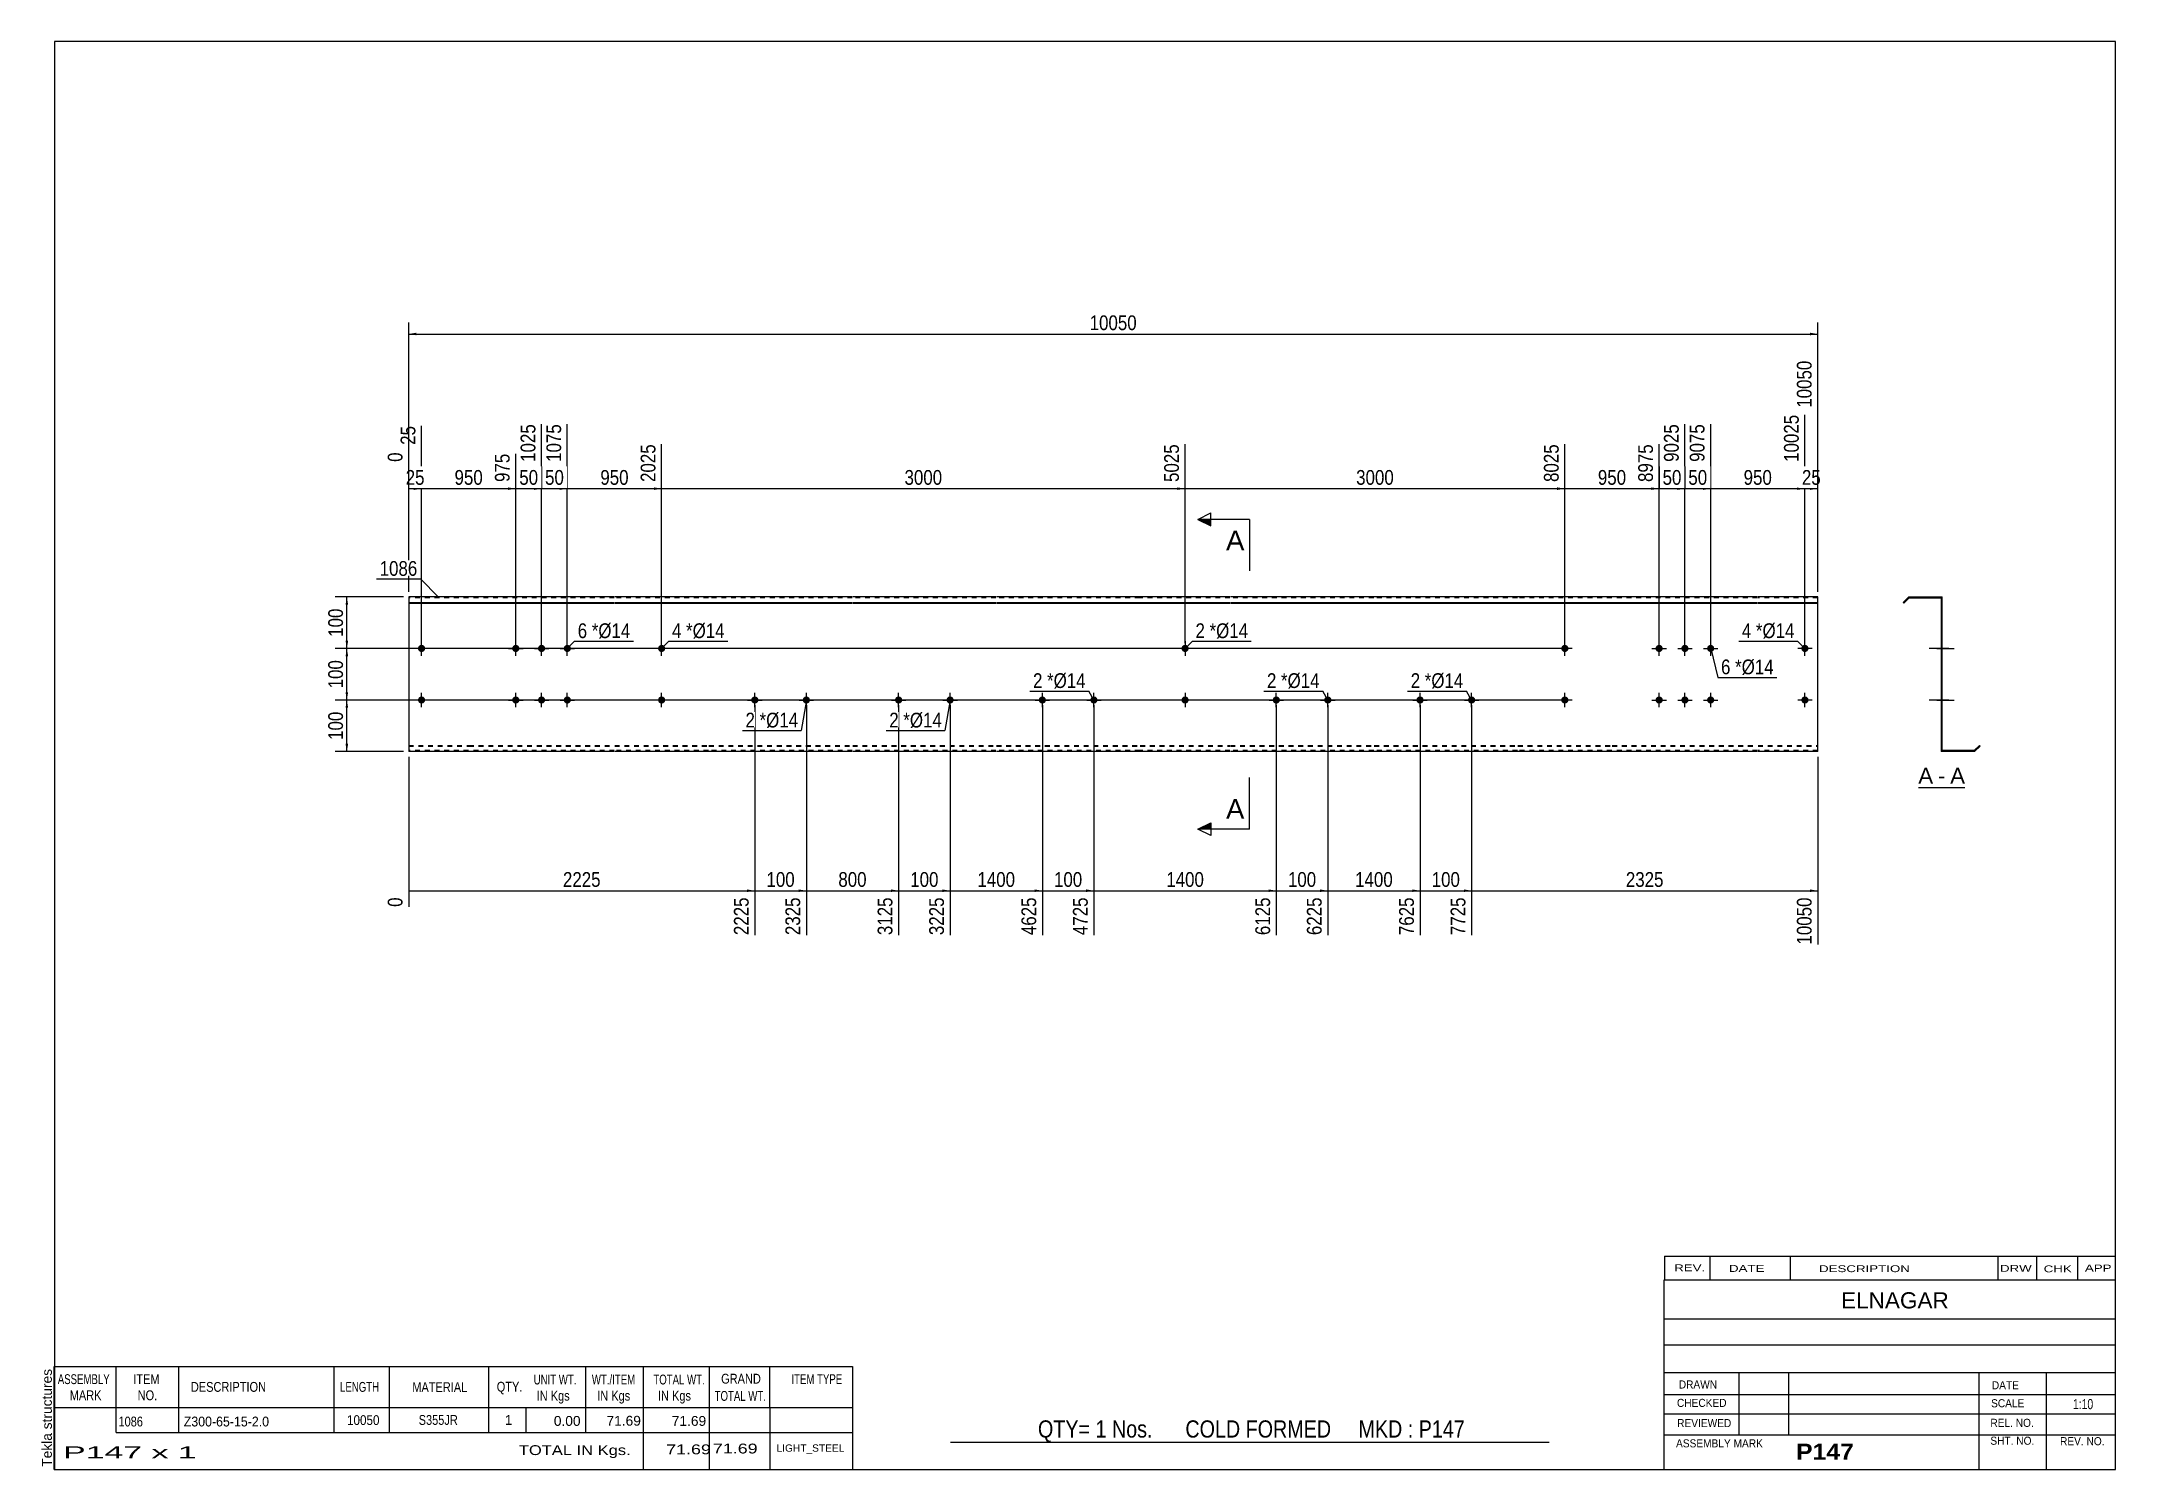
# Model space of a CAD drawing. Header units: millimetres. Extents: x -71 to 331, y -154 to 123.
import ezdxf

# ---------------------------------------------------------------- set-up
doc = ezdxf.new("R2010")
doc.units = ezdxf.units.MM
doc.linetypes.add('DXK_LINE_DOT1', pattern=[1.8814, 0.9407, -0.9407])
doc.styles.add('Arial', font='ARIAL.TTF', dxfattribs={"height": 0.2})
doc.styles.add('Arial Bold', font='ARIALBD.TTF', dxfattribs={"height": 0.2})
doc.styles.add('Arial Narrow', font='ARIALN.TTF', dxfattribs={"height": 0.2})

# ---------------------------------------------------------------- blocks, each defined once
blk = doc.blocks.new('Unknown-629086318-1822')
at = {"color": 5, "linetype": 'Continuous'}
for p, q in [((331.25, 122.75), (-68.75, 122.75)), ((-68.75, 122.75), (-68.75, -154.25)), ((331.25, -154.25), (331.25, 122.75)), ((-68.75, -154.25), (331.25, -154.25))]:
    blk.add_line(p, q, dxfattribs=at)
at = {"color": 174, "linetype": 'Continuous', "style": 'Arial'}
blk.add_text('Tekla structures', height=1.9102, rotation=90, dxfattribs=at).set_placement((-69.25, -153.75))
blk = doc.blocks.new('Unknown-629086318-12 - 1237')
at = {"color": 7, "linetype": 'Continuous'}
blk.add_line((292.99, -21.95), (302.02, -21.95), dxfattribs=at)
at = {"color": 0, "linetype": 'Continuous'}
blk.add_wipeout([(295.84, -21.2), (295.84, -18), (292.99, -18), (292.99, -21.2)], dxfattribs=at)
blk.add_wipeout([(298.22, -21.2), (298.22, -18), (296.8, -18), (296.8, -21.2)], dxfattribs=at)
at = {"color": 96, "linetype": 'Continuous', "style": 'Arial'}
blk.add_text('A', height=3.06, dxfattribs=at).set_placement((292.99, -21.2))
at = {"color": 0, "linetype": 'Continuous'}
blk.add_wipeout([(302.02, -21.2), (302.02, -18), (299.18, -18), (299.18, -21.2)], dxfattribs=at)
at = {"color": 96, "linetype": 'Continuous', "style": 'Arial'}
for s, p in [('-', (296.8, -21.2)), ('A', (299.18, -21.2))]:
    blk.add_text(s, height=3.06, dxfattribs=at).set_placement(p)
blk = doc.blocks.new('Bolt-629086318-1223 - 1203')
at = {"linetype": 'Continuous'}
for points in [[(223.68, -5, -1), (225.08, -5, -1)], [(270.27, -5, -1), (271.67, -5, -1)]]:
    blk.add_hatch(color=3, dxfattribs=at).paths.add_polyline_path(points)
at = {"color": 3, "linetype": 'Continuous'}
for p, q in [((224.38, -6.4), (224.38, -3.6)), ((270.97, -6.4), (270.97, -3.6)), ((225.78, -5), (222.98, -5)), ((272.37, -5), (269.57, -5))]:
    blk.add_line(p, q, dxfattribs=at)
blk = doc.blocks.new('Part-629086318-1218 - 1203')
at = {"color": 2, "linetype": 'Continuous'}
for p, q in [((0, 15), (0, -15)), ((11.6, 15), (0, 15)), ((0, 13.94), (11.6, 13.94)), ((0, 13.8), (11.6, 13.8)), ((39.89, 15), (11.7, 15)), ((11.7, 13.94), (39.89, 13.94)), ((11.7, 13.8), (39.89, 13.8)), ((58.18, 15), (39.99, 15)), ((39.99, 13.94), (58.18, 13.94)), ((39.99, 13.8), (58.18, 13.8)), ((86.08, 15), (58.28, 15)), ((58.28, 13.94), (86.08, 13.94)), ((58.28, 13.8), (86.08, 13.8)), ((113.98, 15), (86.18, 15)), ((86.18, 13.94), (113.98, 13.94)), ((86.18, 13.8), (113.98, 13.8)), ((141.88, 15), (114.08, 15)), ((114.08, 13.94), (141.88, 13.94)), ((114.08, 13.8), (141.88, 13.8)), ((159.38, 15), (141.98, 15)), ((141.98, 13.94), (159.38, 13.94)), ((141.98, 13.8), (159.38, 13.8)), ((187.28, 15), (159.48, 15)), ((159.48, 13.94), (187.28, 13.94)), ((159.48, 13.8), (187.28, 13.8)), ((215.18, 15), (187.38, 15)), ((187.38, 13.94), (215.18, 13.94)), ((187.38, 13.8), (215.18, 13.8)), ((233.48, 15), (215.28, 15)), ((215.28, 13.94), (233.48, 13.94)), ((215.28, 13.8), (233.48, 13.8)), ((261.77, 15), (233.58, 15)), ((233.58, 13.94), (261.77, 13.94)), ((233.58, 13.8), (261.77, 13.8)), ((273.47, 15), (261.87, 15)), ((261.87, 13.94), (273.47, 13.94)), ((261.87, 13.8), (273.47, 13.8)), ((273.47, 13.94), (273.47, 15)), ((273.47, -15), (273.47, 13.94)), ((11.6, -15), (0, -15)), ((39.89, -15), (11.7, -15)), ((58.18, -15), (39.99, -15)), ((86.08, -15), (58.28, -15)), ((113.98, -15), (86.18, -15)), ((141.88, -15), (114.08, -15)), ((159.38, -15), (141.98, -15)), ((187.28, -15), (159.48, -15)), ((215.18, -15), (187.38, -15)), ((233.48, -15), (215.28, -15)), ((261.77, -15), (233.58, -15)), ((273.47, -15), (261.87, -15))]:
    blk.add_line(p, q, dxfattribs=at)
at = {"color": 7, "linetype": 'DXK_LINE_DOT1'}
for p, q in [((11.6, 14.8), (0, 14.8)), ((39.89, 14.8), (11.7, 14.8)), ((58.18, 14.8), (39.99, 14.8)), ((86.08, 14.8), (58.28, 14.8)), ((113.98, 14.8), (86.18, 14.8)), ((141.88, 14.8), (114.08, 14.8)), ((159.38, 14.8), (141.98, 14.8)), ((187.28, 14.8), (159.48, 14.8)), ((215.18, 14.8), (187.38, 14.8)), ((233.48, 14.8), (215.28, 14.8)), ((261.77, 14.8), (233.58, 14.8)), ((273.47, 14.8), (261.87, 14.8)), ((0, -13.8), (11.6, -13.8)), ((0, -13.94), (11.6, -13.94)), ((11.6, -14.8), (0, -14.8)), ((11.7, -13.8), (39.89, -13.8)), ((11.7, -13.94), (39.89, -13.94)), ((39.89, -14.8), (11.7, -14.8)), ((39.99, -13.8), (58.18, -13.8)), ((39.99, -13.94), (58.18, -13.94)), ((58.18, -14.8), (39.99, -14.8)), ((58.28, -13.8), (86.08, -13.8)), ((58.28, -13.94), (86.08, -13.94)), ((86.08, -14.8), (58.28, -14.8)), ((86.18, -13.8), (113.98, -13.8)), ((86.18, -13.94), (113.98, -13.94)), ((113.98, -14.8), (86.18, -14.8)), ((114.08, -13.8), (141.88, -13.8)), ((114.08, -13.94), (141.88, -13.94)), ((141.88, -14.8), (114.08, -14.8)), ((141.98, -13.8), (159.38, -13.8)), ((141.98, -13.94), (159.38, -13.94)), ((159.38, -14.8), (141.98, -14.8)), ((159.48, -13.8), (187.28, -13.8)), ((159.48, -13.94), (187.28, -13.94)), ((187.28, -14.8), (159.48, -14.8)), ((187.38, -13.8), (215.18, -13.8)), ((187.38, -13.94), (215.18, -13.94)), ((215.18, -14.8), (187.38, -14.8)), ((215.28, -13.8), (233.48, -13.8)), ((215.28, -13.94), (233.48, -13.94)), ((233.48, -14.8), (215.28, -14.8)), ((233.58, -13.8), (261.77, -13.8)), ((233.58, -13.94), (261.77, -13.94)), ((261.77, -14.8), (233.58, -14.8)), ((261.87, -13.8), (273.47, -13.8)), ((261.87, -13.94), (273.47, -13.94)), ((273.47, -14.8), (261.87, -14.8))]:
    blk.add_line(p, q, dxfattribs=at)
blk = doc.blocks.new('Bolt-629086318-1219 - 1203')
at = {"linetype": 'Continuous'}
for points in [[(1.8, 5, -1), (3.2, 5, -1)], [(48.39, 5, -1), (49.79, 5, -1)]]:
    blk.add_hatch(color=3, dxfattribs=at).paths.add_polyline_path(points)
at = {"color": 3, "linetype": 'Continuous'}
for p, q in [((3.9, 5), (1.1, 5)), ((2.5, 3.6), (2.5, 6.4)), ((50.49, 5), (47.69, 5)), ((49.09, 3.6), (49.09, 6.4))]:
    blk.add_line(p, q, dxfattribs=at)
blk = doc.blocks.new('Bolt-629086318-1220 - 1203')
at = {"linetype": 'Continuous'}
for points in [[(20.09, 5, -1), (21.49, 5, -1)], [(25.09, 5, -1), (26.49, 5, -1)], [(30.09, 5, -1), (31.49, 5, -1)], [(20.09, -5, -1), (21.49, -5, -1)], [(25.09, -5, -1), (26.49, -5, -1)], [(30.09, -5, -1), (31.49, -5, -1)]]:
    blk.add_hatch(color=3, dxfattribs=at).paths.add_polyline_path(points)
at = {"color": 3, "linetype": 'Continuous'}
for p, q in [((19.39, 5), (22.19, 5)), ((20.79, 3.6), (20.79, 6.4)), ((24.39, 5), (27.19, 5)), ((25.79, 3.6), (25.79, 6.4)), ((29.39, 5), (32.19, 5)), ((30.79, 3.6), (30.79, 6.4)), ((20.79, -6.4), (20.79, -3.6)), ((25.79, -6.4), (25.79, -3.6)), ((30.79, -6.4), (30.79, -3.6)), ((19.39, -5), (22.19, -5)), ((24.39, -5), (27.19, -5)), ((29.39, -5), (32.19, -5))]:
    blk.add_line(p, q, dxfattribs=at)
blk = doc.blocks.new('Bolt-629086318-1221 - 1203')
at = {"linetype": 'Continuous'}
for points in [[(1.8, -5, -1), (3.2, -5, -1)], [(48.39, -5, -1), (49.79, -5, -1)]]:
    blk.add_hatch(color=3, dxfattribs=at).paths.add_polyline_path(points)
at = {"color": 3, "linetype": 'Continuous'}
for p, q in [((2.5, -6.4), (2.5, -3.6)), ((49.09, -6.4), (49.09, -3.6)), ((3.9, -5), (1.1, -5)), ((50.49, -5), (47.69, -5))]:
    blk.add_line(p, q, dxfattribs=at)
blk = doc.blocks.new('Bolt-629086318-1222 - 1203')
at = {"linetype": 'Continuous'}
for points in [[(241.98, 5, -1), (243.38, 5, -1)], [(246.98, 5, -1), (248.38, 5, -1)], [(251.98, 5, -1), (253.38, 5, -1)], [(241.98, -5, -1), (243.38, -5, -1)], [(246.98, -5, -1), (248.38, -5, -1)], [(251.98, -5, -1), (253.38, -5, -1)]]:
    blk.add_hatch(color=3, dxfattribs=at).paths.add_polyline_path(points)
at = {"color": 3, "linetype": 'Continuous'}
for p, q in [((241.28, 5), (244.08, 5)), ((242.68, 3.6), (242.68, 6.4)), ((246.28, 5), (249.08, 5)), ((247.68, 3.6), (247.68, 6.4)), ((251.28, 5), (254.08, 5)), ((252.68, 3.6), (252.68, 6.4)), ((242.68, -6.4), (242.68, -3.6)), ((247.68, -6.4), (247.68, -3.6)), ((252.68, -6.4), (252.68, -3.6)), ((241.28, -5), (244.08, -5)), ((246.28, -5), (249.08, -5)), ((251.28, -5), (254.08, -5))]:
    blk.add_line(p, q, dxfattribs=at)
blk = doc.blocks.new('Bolt-629086318-1224 - 1203')
at = {"linetype": 'Continuous'}
for points in [[(223.68, 5, -1), (225.08, 5, -1)], [(270.27, 5, -1), (271.67, 5, -1)]]:
    blk.add_hatch(color=3, dxfattribs=at).paths.add_polyline_path(points)
at = {"color": 3, "linetype": 'Continuous'}
for p, q in [((225.78, 5), (222.98, 5)), ((224.38, 3.6), (224.38, 6.4)), ((272.37, 5), (269.57, 5)), ((270.97, 3.6), (270.97, 6.4))]:
    blk.add_line(p, q, dxfattribs=at)
blk = doc.blocks.new('Bolt-629086318-1225 - 1203')
at = {"linetype": 'Continuous'}
for points in [[(151.38, 5, -1), (149.98, 5, -1)], [(151.38, -5, -1), (149.98, -5, -1)]]:
    blk.add_hatch(color=3, dxfattribs=at).paths.add_polyline_path(points)
at = {"color": 3, "linetype": 'Continuous'}
for p, q in [((152.08, 5), (149.28, 5)), ((150.68, 6.4), (150.68, 3.6)), ((150.68, -3.6), (150.68, -6.4)), ((152.08, -5), (149.28, -5))]:
    blk.add_line(p, q, dxfattribs=at)
blk = doc.blocks.new('Bolt-629086318-1226 - 1203')
at = {"linetype": 'Continuous'}
for points in [[(196.28, -4.3, -1), (196.28, -5.7, -1)], [(206.28, -4.3, -1), (206.28, -5.7, -1)]]:
    blk.add_hatch(color=3, dxfattribs=at).paths.add_polyline_path(points)
at = {"color": 3, "linetype": 'Continuous'}
for p, q in [((196.28, -6.4), (196.28, -3.6)), ((206.28, -6.4), (206.28, -3.6)), ((194.88, -5), (197.68, -5)), ((204.88, -5), (207.68, -5))]:
    blk.add_line(p, q, dxfattribs=at)
blk = doc.blocks.new('Bolt-629086318-1227 - 1203')
at = {"linetype": 'Continuous'}
for points in [[(168.38, -4.3, -1), (168.38, -5.7, -1)], [(178.38, -4.3, -1), (178.38, -5.7, -1)]]:
    blk.add_hatch(color=3, dxfattribs=at).paths.add_polyline_path(points)
at = {"color": 3, "linetype": 'Continuous'}
for p, q in [((168.38, -6.4), (168.38, -3.6)), ((178.38, -6.4), (178.38, -3.6)), ((166.98, -5), (169.78, -5)), ((176.98, -5), (179.78, -5))]:
    blk.add_line(p, q, dxfattribs=at)
blk = doc.blocks.new('Bolt-629086318-1228 - 1203')
at = {"linetype": 'Continuous'}
for points in [[(95.08, -4.3, -1), (95.08, -5.7, -1)], [(105.08, -4.3, -1), (105.08, -5.7, -1)]]:
    blk.add_hatch(color=3, dxfattribs=at).paths.add_polyline_path(points)
at = {"color": 3, "linetype": 'Continuous'}
for p, q in [((95.08, -6.4), (95.08, -3.6)), ((105.08, -6.4), (105.08, -3.6)), ((93.68, -5), (96.48, -5)), ((103.68, -5), (106.48, -5))]:
    blk.add_line(p, q, dxfattribs=at)
blk = doc.blocks.new('Bolt-629086318-1229 - 1203')
at = {"linetype": 'Continuous'}
for points in [[(122.98, -4.3, -1), (122.98, -5.7, -1)], [(132.98, -4.3, -1), (132.98, -5.7, -1)]]:
    blk.add_hatch(color=3, dxfattribs=at).paths.add_polyline_path(points)
at = {"color": 3, "linetype": 'Continuous'}
for p, q in [((122.98, -6.4), (122.98, -3.6)), ((132.98, -6.4), (132.98, -3.6)), ((121.58, -5), (124.38, -5)), ((131.58, -5), (134.38, -5))]:
    blk.add_line(p, q, dxfattribs=at)
blk = doc.blocks.new('Bolt-629086318-1230 - 1203')
at = {"linetype": 'Continuous'}
for points in [[(67.18, -4.3, -1), (67.18, -5.7, -1)], [(77.18, -4.3, -1), (77.18, -5.7, -1)]]:
    blk.add_hatch(color=3, dxfattribs=at).paths.add_polyline_path(points)
at = {"color": 3, "linetype": 'Continuous'}
for p, q in [((67.18, -6.4), (67.18, -3.6)), ((77.18, -6.4), (77.18, -3.6)), ((65.78, -5), (68.58, -5)), ((75.78, -5), (78.58, -5))]:
    blk.add_line(p, q, dxfattribs=at)
blk = doc.blocks.new('Bolt-629086318-1240 - 1237')
at = {"linetype": 'Continuous'}
blk.add_hatch(color=3, dxfattribs=at).paths.add_polyline_path([(297.41, 5.7), (297.41, 4.3), (297.61, 4.3), (297.61, 5.7)])
blk.add_hatch(color=3, dxfattribs=at).paths.add_polyline_path([(297.41, 5.7), (297.41, 4.3), (297.61, 4.3), (297.61, 5.7)])
at = {"color": 3, "linetype": 'Continuous'}
for p, q in [((296.58, 5), (299.88, 5)), ((296.58, 5), (299.88, 5)), ((297.41, 5.7), (297.61, 5.7)), ((297.41, 5.7), (297.61, 5.7)), ((297.41, 4.3), (297.61, 4.3)), ((297.41, 4.3), (297.61, 4.3))]:
    blk.add_line(p, q, dxfattribs=at)
blk = doc.blocks.new('Part-629086318-1239 - 1237')
at = {"color": 2, "linetype": 'Continuous'}
for p, q in [((291.11, 15), (290.05, 13.94)), ((290.05, 13.94), (290.19, 13.8)), ((291.19, 14.8), (290.19, 13.8)), ((291.11, 15), (297.61, 15)), ((291.19, 14.8), (297.41, 14.8)), ((297.41, 14.8), (297.41, -15)), ((297.61, -14.8), (297.61, 15)), ((303.91, -15), (297.41, -15)), ((303.83, -14.8), (297.61, -14.8)), ((303.83, -14.8), (304.83, -13.8)), ((303.91, -15), (304.97, -13.94)), ((304.97, -13.94), (304.83, -13.8))]:
    blk.add_line(p, q, dxfattribs=at)
blk = doc.blocks.new('Bolt-629086318-1241 - 1237')
at = {"linetype": 'Continuous'}
for points in [[(297.41, 5.7), (297.41, 4.3), (297.61, 4.3), (297.61, 5.7)], [(297.41, 5.7), (297.41, 4.3), (297.61, 4.3), (297.61, 5.7)], [(297.41, 5.7), (297.41, 4.3), (297.61, 4.3), (297.61, 5.7)], [(297.41, -4.3), (297.41, -5.7), (297.61, -5.7), (297.61, -4.3)], [(297.41, -4.3), (297.41, -5.7), (297.61, -5.7), (297.61, -4.3)], [(297.41, -4.3), (297.41, -5.7), (297.61, -5.7), (297.61, -4.3)]]:
    blk.add_hatch(color=3, dxfattribs=at).paths.add_polyline_path(points)
at = {"color": 3, "linetype": 'Continuous'}
for p, q in [((298.93, 5), (295.13, 5)), ((298.93, 5), (295.13, 5)), ((298.93, 5), (295.13, 5)), ((297.61, 5.7), (297.41, 5.7)), ((297.61, 5.7), (297.41, 5.7)), ((297.61, 5.7), (297.41, 5.7)), ((297.61, 4.3), (297.41, 4.3)), ((297.61, 4.3), (297.41, 4.3)), ((297.61, 4.3), (297.41, 4.3)), ((298.93, -5), (295.13, -5)), ((298.93, -5), (295.13, -5)), ((298.93, -5), (295.13, -5)), ((297.61, -4.3), (297.41, -4.3)), ((297.61, -4.3), (297.41, -4.3)), ((297.61, -4.3), (297.41, -4.3)), ((297.61, -5.7), (297.41, -5.7)), ((297.61, -5.7), (297.41, -5.7)), ((297.61, -5.7), (297.41, -5.7))]:
    blk.add_line(p, q, dxfattribs=at)
blk = doc.blocks.new('Bolt-629086318-1242 - 1237')
at = {"linetype": 'Continuous'}
blk.add_hatch(color=3, dxfattribs=at).paths.add_polyline_path([(297.41, -4.3), (297.41, -5.7), (297.61, -5.7), (297.61, -4.3)])
blk.add_hatch(color=3, dxfattribs=at).paths.add_polyline_path([(297.41, -4.3), (297.41, -5.7), (297.61, -5.7), (297.61, -4.3)])
at = {"color": 3, "linetype": 'Continuous'}
for p, q in [((296.58, -5), (299.88, -5)), ((296.58, -5), (299.88, -5)), ((297.41, -4.3), (297.61, -4.3)), ((297.41, -4.3), (297.61, -4.3)), ((297.41, -5.7), (297.61, -5.7)), ((297.41, -5.7), (297.61, -5.7))]:
    blk.add_line(p, q, dxfattribs=at)
blk = doc.blocks.new('Bolt-629086318-1243 - 1237')
at = {"linetype": 'Continuous'}
for points in [[(297.41, 5.7), (297.41, 4.3), (297.61, 4.3), (297.61, 5.7)], [(297.41, 5.7), (297.41, 4.3), (297.61, 4.3), (297.61, 5.7)], [(297.41, 5.7), (297.41, 4.3), (297.61, 4.3), (297.61, 5.7)], [(297.41, -4.3), (297.41, -5.7), (297.61, -5.7), (297.61, -4.3)], [(297.41, -4.3), (297.41, -5.7), (297.61, -5.7), (297.61, -4.3)], [(297.41, -4.3), (297.41, -5.7), (297.61, -5.7), (297.61, -4.3)]]:
    blk.add_hatch(color=3, dxfattribs=at).paths.add_polyline_path(points)
at = {"color": 3, "linetype": 'Continuous'}
for p, q in [((298.91, 5), (295.11, 5)), ((298.91, 5), (295.11, 5)), ((298.91, 5), (295.11, 5)), ((297.61, 5.7), (297.41, 5.7)), ((297.61, 5.7), (297.41, 5.7)), ((297.61, 5.7), (297.41, 5.7)), ((297.61, 4.3), (297.41, 4.3)), ((297.61, 4.3), (297.41, 4.3)), ((297.61, 4.3), (297.41, 4.3)), ((298.91, -5), (295.11, -5)), ((298.91, -5), (295.11, -5)), ((298.91, -5), (295.11, -5)), ((297.61, -4.3), (297.41, -4.3)), ((297.61, -4.3), (297.41, -4.3)), ((297.61, -4.3), (297.41, -4.3)), ((297.61, -5.7), (297.41, -5.7)), ((297.61, -5.7), (297.41, -5.7)), ((297.61, -5.7), (297.41, -5.7))]:
    blk.add_line(p, q, dxfattribs=at)
blk = doc.blocks.new('Bolt-629086318-1244 - 1237')
at = {"linetype": 'Continuous'}
blk.add_hatch(color=3, dxfattribs=at).paths.add_polyline_path([(297.41, -4.3), (297.41, -5.7), (297.61, -5.7), (297.61, -4.3)])
blk.add_hatch(color=3, dxfattribs=at).paths.add_polyline_path([(297.41, -4.3), (297.41, -5.7), (297.61, -5.7), (297.61, -4.3)])
at = {"color": 3, "linetype": 'Continuous'}
for p, q in [((296.61, -5), (299.91, -5)), ((296.61, -5), (299.91, -5)), ((297.41, -4.3), (297.61, -4.3)), ((297.41, -4.3), (297.61, -4.3)), ((297.41, -5.7), (297.61, -5.7)), ((297.41, -5.7), (297.61, -5.7))]:
    blk.add_line(p, q, dxfattribs=at)
blk = doc.blocks.new('Bolt-629086318-1245 - 1237')
at = {"linetype": 'Continuous'}
blk.add_hatch(color=3, dxfattribs=at).paths.add_polyline_path([(297.41, 5.7), (297.41, 4.3), (297.61, 4.3), (297.61, 5.7)])
blk.add_hatch(color=3, dxfattribs=at).paths.add_polyline_path([(297.41, 5.7), (297.41, 4.3), (297.61, 4.3), (297.61, 5.7)])
at = {"color": 3, "linetype": 'Continuous'}
for p, q in [((296.61, 5), (299.91, 5)), ((296.61, 5), (299.91, 5)), ((297.41, 5.7), (297.61, 5.7)), ((297.41, 5.7), (297.61, 5.7)), ((297.41, 4.3), (297.61, 4.3)), ((297.41, 4.3), (297.61, 4.3))]:
    blk.add_line(p, q, dxfattribs=at)
blk = doc.blocks.new('Bolt-629086318-1246 - 1237')
at = {"linetype": 'Continuous'}
for points in [[(297.61, 4.3), (297.61, 5.7), (297.41, 5.7), (297.41, 4.3)], [(297.61, -5.7), (297.61, -4.3), (297.41, -4.3), (297.41, -5.7)]]:
    blk.add_hatch(color=3, dxfattribs=at).paths.add_polyline_path(points)
at = {"color": 3, "linetype": 'Continuous'}
for p, q in [((297.61, 5), (295.41, 5)), ((297.61, 5.7), (297.41, 5.7)), ((297.61, 4.3), (297.41, 4.3)), ((297.61, -5), (295.41, -5)), ((297.61, -4.3), (297.41, -4.3)), ((297.61, -5.7), (297.41, -5.7))]:
    blk.add_line(p, q, dxfattribs=at)
blk = doc.blocks.new('Bolt-629086318-1247 - 1237')
at = {"linetype": 'Continuous'}
blk.add_hatch(color=3, dxfattribs=at).paths.add_polyline_path([(297.61, -5.7), (297.61, -4.3), (297.41, -4.3), (297.41, -5.7)])
blk.add_hatch(color=3, dxfattribs=at).paths.add_polyline_path([(297.61, -5.7), (297.61, -4.3), (297.41, -4.3), (297.41, -5.7)])
at = {"color": 3, "linetype": 'Continuous'}
for p, q in [((296.66, -5), (299.41, -5)), ((296.66, -5), (299.41, -5)), ((297.41, -4.3), (297.61, -4.3)), ((297.41, -4.3), (297.61, -4.3)), ((297.41, -5.7), (297.61, -5.7)), ((297.41, -5.7), (297.61, -5.7))]:
    blk.add_line(p, q, dxfattribs=at)
blk = doc.blocks.new('Bolt-629086318-1248 - 1237')
at = {"linetype": 'Continuous'}
blk.add_hatch(color=3, dxfattribs=at).paths.add_polyline_path([(297.61, -5.7), (297.61, -4.3), (297.41, -4.3), (297.41, -5.7)])
blk.add_hatch(color=3, dxfattribs=at).paths.add_polyline_path([(297.61, -5.7), (297.61, -4.3), (297.41, -4.3), (297.41, -5.7)])
at = {"color": 3, "linetype": 'Continuous'}
for p, q in [((296.66, -5), (299.41, -5)), ((296.66, -5), (299.41, -5)), ((297.41, -4.3), (297.61, -4.3)), ((297.41, -4.3), (297.61, -4.3)), ((297.41, -5.7), (297.61, -5.7)), ((297.41, -5.7), (297.61, -5.7))]:
    blk.add_line(p, q, dxfattribs=at)
blk = doc.blocks.new('Bolt-629086318-1249 - 1237')
at = {"linetype": 'Continuous'}
blk.add_hatch(color=3, dxfattribs=at).paths.add_polyline_path([(297.61, -5.7), (297.61, -4.3), (297.41, -4.3), (297.41, -5.7)])
blk.add_hatch(color=3, dxfattribs=at).paths.add_polyline_path([(297.61, -5.7), (297.61, -4.3), (297.41, -4.3), (297.41, -5.7)])
at = {"color": 3, "linetype": 'Continuous'}
for p, q in [((296.66, -5), (299.41, -5)), ((296.66, -5), (299.41, -5)), ((297.41, -4.3), (297.61, -4.3)), ((297.41, -4.3), (297.61, -4.3)), ((297.41, -5.7), (297.61, -5.7)), ((297.41, -5.7), (297.61, -5.7))]:
    blk.add_line(p, q, dxfattribs=at)
blk = doc.blocks.new('Bolt-629086318-1250 - 1237')
at = {"linetype": 'Continuous'}
blk.add_hatch(color=3, dxfattribs=at).paths.add_polyline_path([(297.61, -5.7), (297.61, -4.3), (297.41, -4.3), (297.41, -5.7)])
blk.add_hatch(color=3, dxfattribs=at).paths.add_polyline_path([(297.61, -5.7), (297.61, -4.3), (297.41, -4.3), (297.41, -5.7)])
at = {"color": 3, "linetype": 'Continuous'}
for p, q in [((296.66, -5), (299.41, -5)), ((296.66, -5), (299.41, -5)), ((297.41, -4.3), (297.61, -4.3)), ((297.41, -4.3), (297.61, -4.3)), ((297.41, -5.7), (297.61, -5.7)), ((297.41, -5.7), (297.61, -5.7))]:
    blk.add_line(p, q, dxfattribs=at)
blk = doc.blocks.new('Bolt-629086318-1251 - 1237')
at = {"linetype": 'Continuous'}
blk.add_hatch(color=3, dxfattribs=at).paths.add_polyline_path([(297.61, -5.7), (297.61, -4.3), (297.41, -4.3), (297.41, -5.7)])
blk.add_hatch(color=3, dxfattribs=at).paths.add_polyline_path([(297.61, -5.7), (297.61, -4.3), (297.41, -4.3), (297.41, -5.7)])
at = {"color": 3, "linetype": 'Continuous'}
for p, q in [((296.66, -5), (299.41, -5)), ((296.66, -5), (299.41, -5)), ((297.41, -4.3), (297.61, -4.3)), ((297.41, -4.3), (297.61, -4.3)), ((297.41, -5.7), (297.61, -5.7)), ((297.41, -5.7), (297.61, -5.7))]:
    blk.add_line(p, q, dxfattribs=at)
blk = doc.blocks.new('StraightDimension-629086318-1336 - 1203')
at = {"linetype": 'Continuous'}
blk.add_hatch(color=7, dxfattribs=at).paths.add_polyline_path([(65.68, -41.75), (67.18, -42), (65.68, -42.25)])
at = {"color": 7, "linetype": 'Continuous'}
for p, q in [((67.18, -6), (67.18, -50.61)), ((0, -16), (0, -45.13)), ((0, -42), (67.18, -42))]:
    blk.add_line(p, q, dxfattribs=at)
at = {"color": 0}
blk.add_wipeout([(37.85, -41.85), (37.85, -37.65), (29.34, -37.65), (29.34, -41.85)], dxfattribs=at)
at = {"color": 0, "linetype": 'Continuous'}
for points in [[(-0.6, -42.7), (-4.8, -42.7), (-4.8, -45.73), (-0.6, -45.73)], [(66.58, -42.7), (62.38, -42.7), (62.38, -51.21), (66.58, -51.21)]]:
    blk.add_wipeout(points, dxfattribs=at)
at = {"color": 3, "style": 'Arial Narrow'}
blk.add_text('2225', height=2.863, dxfattribs=at).set_placement((29.94, -41.25))
at = {"color": 3, "linetype": 'Continuous', "style": 'Arial Narrow'}
for s, height, p in [('0', 2.86, (-1.2, -45.13)), ('2225', 2.863, (65.98, -50.61))]:
    blk.add_text(s, height=height, rotation=90.0002, dxfattribs=at).set_placement(p)
blk = doc.blocks.new('StraightDimension-629086318-1328 - 1203')
at = {"linetype": 'Continuous'}
blk.add_hatch(color=7, dxfattribs=at).paths.add_polyline_path([(194.78, -41.75), (196.28, -42), (194.78, -42.25)])
at = {"color": 7, "linetype": 'Continuous'}
for p, q in [((178.38, -6), (178.38, -50.61)), ((196.28, -6), (196.28, -50.61)), ((178.38, -42), (196.28, -42))]:
    blk.add_line(p, q, dxfattribs=at)
at = {"color": 0}
blk.add_wipeout([(191.59, -41.85), (191.59, -37.65), (183.08, -37.65), (183.08, -41.85)], dxfattribs=at)
at = {"color": 0, "linetype": 'Continuous'}
blk.add_wipeout([(195.68, -42.7), (191.48, -42.7), (191.48, -51.21), (195.68, -51.21)], dxfattribs=at)
at = {"color": 3, "style": 'Arial Narrow'}
blk.add_text('1400', height=2.863, dxfattribs=at).set_placement((183.68, -41.25))
at = {"color": 3, "linetype": 'Continuous', "style": 'Arial Narrow'}
blk.add_text('7625', height=2.863, rotation=90.0002, dxfattribs=at).set_placement((195.08, -50.61))
blk = doc.blocks.new('StraightDimension-629086318-1279 - 1203')
at = {"linetype": 'Continuous'}
blk.add_hatch(color=7, dxfattribs=at).paths.add_polyline_path([(19.29, 36.25), (20.79, 36), (19.29, 35.75)])
at = {"color": 7, "linetype": 'Continuous'}
for p, q in [((2.5, 6), (2.5, 48.16)), ((20.79, 6), (20.79, 42.78)), ((2.5, 36), (20.79, 36))]:
    blk.add_line(p, q, dxfattribs=at)
at = {"color": 0}
blk.add_wipeout([(14.99, 36.15), (14.99, 40.35), (8.3, 40.35), (8.3, 36.15)], dxfattribs=at)
at = {"color": 0, "linetype": 'Continuous'}
blk.add_wipeout([(20.19, 43.38), (15.99, 43.38), (15.99, 36.7), (20.19, 36.7)], dxfattribs=at)
at = {"color": 3, "linetype": 'Continuous', "style": 'Arial Narrow'}
blk.add_text('975', height=2.863, rotation=90.0002, dxfattribs=at).set_placement((19.59, 37.3))
at = {"color": 3, "style": 'Arial Narrow'}
blk.add_text('950', height=2.863, dxfattribs=at).set_placement((8.9, 36.75))
blk = doc.blocks.new('StraightDimension-629086318-1280 - 1203')
at = {"linetype": 'Continuous'}
blk.add_hatch(color=7, dxfattribs=at).paths.add_polyline_path([(1, 36.25), (2.5, 36), (1, 35.75)])
at = {"color": 7, "linetype": 'Continuous'}
for p, q in [((2.5, 6), (2.5, 48.16)), ((0, 16), (0, 43.03)), ((0, 36), (2.5, 36))]:
    blk.add_line(p, q, dxfattribs=at)
at = {"color": 0, "linetype": 'Continuous'}
blk.add_wipeout([(1.9, 48.76), (-2.3, 48.76), (-2.3, 43.9), (1.9, 43.9)], dxfattribs=at)
at = {"color": 0}
blk.add_wipeout([(3.68, 36.15), (3.68, 40.35), (-1.18, 40.35), (-1.18, 36.15)], dxfattribs=at)
at = {"color": 0, "linetype": 'Continuous'}
blk.add_wipeout([(-0.6, 43.63), (-4.8, 43.63), (-4.8, 40.6), (-0.6, 40.6)], dxfattribs=at)
at = {"color": 3, "linetype": 'Continuous', "style": 'Arial Narrow'}
for s, height, p in [('25', 2.863, (1.3, 44.5)), ('0', 2.86, (-1.2, 41.2))]:
    blk.add_text(s, height=height, rotation=90.0002, dxfattribs=at).set_placement(p)
at = {"color": 3, "style": 'Arial Narrow'}
blk.add_text('25', height=2.863, dxfattribs=at).set_placement((-0.58, 36.75))
blk = doc.blocks.new('StraightDimension-629086318-1332 - 1203')
at = {"linetype": 'Continuous'}
blk.add_hatch(color=7, dxfattribs=at).paths.add_polyline_path([(121.48, -41.75), (122.98, -42), (121.48, -42.25)])
at = {"color": 7, "linetype": 'Continuous'}
for p, q in [((105.08, -6), (105.08, -50.61)), ((122.98, -6), (122.98, -50.61)), ((105.08, -42), (122.98, -42))]:
    blk.add_line(p, q, dxfattribs=at)
at = {"color": 0}
blk.add_wipeout([(118.29, -41.85), (118.29, -37.65), (109.78, -37.65), (109.78, -41.85)], dxfattribs=at)
at = {"color": 0, "linetype": 'Continuous'}
blk.add_wipeout([(122.38, -42.7), (118.18, -42.7), (118.18, -51.21), (122.38, -51.21)], dxfattribs=at)
at = {"color": 3, "style": 'Arial Narrow'}
blk.add_text('1400', height=2.863, dxfattribs=at).set_placement((110.38, -41.25))
at = {"color": 3, "linetype": 'Continuous', "style": 'Arial Narrow'}
blk.add_text('4625', height=2.863, rotation=90.0002, dxfattribs=at).set_placement((121.78, -50.61))
blk = doc.blocks.new('StraightDimension-629086318-1270 - 1203')
at = {"linetype": 'Continuous'}
blk.add_hatch(color=7, dxfattribs=at).paths.add_polyline_path([(269.47, 36.25), (270.97, 36), (269.47, 35.75)])
at = {"color": 7, "linetype": 'Continuous'}
for p, q in [((252.68, 6), (252.68, 48.51)), ((270.97, 6), (270.97, 50.34)), ((252.68, 36), (270.97, 36))]:
    blk.add_line(p, q, dxfattribs=at)
at = {"color": 0}
blk.add_wipeout([(265.16, 36.15), (265.16, 40.35), (258.48, 40.35), (258.48, 36.15)], dxfattribs=at)
at = {"color": 0, "linetype": 'Continuous'}
blk.add_wipeout([(270.37, 50.94), (266.17, 50.94), (266.17, 40.6), (270.37, 40.6)], dxfattribs=at)
at = {"color": 3, "linetype": 'Continuous', "style": 'Arial Narrow'}
blk.add_text('10025', height=2.863, rotation=90.0002, dxfattribs=at).set_placement((269.77, 41.2))
at = {"color": 3, "style": 'Arial Narrow'}
blk.add_text('950', height=2.863, dxfattribs=at).set_placement((259.08, 36.75))
blk = doc.blocks.new('StraightDimension-629086318-1326 - 1203')
at = {"linetype": 'Continuous'}
blk.add_hatch(color=7, dxfattribs=at).paths.add_polyline_path([(271.97, -41.75), (273.47, -42), (271.97, -42.25)])
at = {"color": 7, "linetype": 'Continuous'}
for p, q in [((206.28, -6), (206.28, -50.61)), ((273.47, -16), (273.47, -52.44)), ((206.28, -42), (273.47, -42))]:
    blk.add_line(p, q, dxfattribs=at)
at = {"color": 0}
blk.add_wipeout([(244.13, -41.85), (244.13, -37.65), (235.62, -37.65), (235.62, -41.85)], dxfattribs=at)
at = {"color": 0, "linetype": 'Continuous'}
blk.add_wipeout([(272.87, -42.7), (268.67, -42.7), (268.67, -53.04), (272.87, -53.04)], dxfattribs=at)
at = {"color": 3, "style": 'Arial Narrow'}
blk.add_text('2325', height=2.863, dxfattribs=at).set_placement((236.22, -41.25))
at = {"color": 3, "linetype": 'Continuous', "style": 'Arial Narrow'}
blk.add_text('10050', height=2.863, rotation=90.0002, dxfattribs=at).set_placement((272.27, -52.44))
blk = doc.blocks.new('StraightDimension-629086318-1269 - 1203')
at = {"linetype": 'Continuous'}
blk.add_hatch(color=7, dxfattribs=at).paths.add_polyline_path([(271.97, 36.25), (273.47, 36), (271.97, 35.75)])
at = {"color": 7, "linetype": 'Continuous'}
for p, q in [((273.47, 16), (273.47, 60.84)), ((270.97, 6), (270.97, 50.34)), ((270.97, 36), (273.47, 36))]:
    blk.add_line(p, q, dxfattribs=at)
at = {"color": 0, "linetype": 'Continuous'}
blk.add_wipeout([(272.87, 61.44), (268.67, 61.44), (268.67, 51.1), (272.87, 51.1)], dxfattribs=at)
at = {"color": 0}
blk.add_wipeout([(274.65, 36.15), (274.65, 40.35), (269.79, 40.35), (269.79, 36.15)], dxfattribs=at)
at = {"color": 3, "linetype": 'Continuous', "style": 'Arial Narrow'}
blk.add_text('10050', height=2.863, rotation=90.0002, dxfattribs=at).set_placement((272.27, 51.7))
at = {"color": 3, "style": 'Arial Narrow'}
blk.add_text('25', height=2.863, dxfattribs=at).set_placement((270.39, 36.75))
blk = doc.blocks.new('StraightDimension-629086318-1271 - 1203')
at = {"linetype": 'Continuous'}
blk.add_hatch(color=7, dxfattribs=at).paths.add_polyline_path([(251.18, 36.25), (252.68, 36), (251.18, 35.75)])
at = {"color": 7, "linetype": 'Continuous'}
for p, q in [((247.68, 6), (247.68, 48.51)), ((252.68, 6), (252.68, 48.51)), ((247.68, 36), (252.68, 36))]:
    blk.add_line(p, q, dxfattribs=at)
at = {"color": 0}
blk.add_wipeout([(252.6, 36.15), (252.6, 40.35), (247.75, 40.35), (247.75, 36.15)], dxfattribs=at)
at = {"color": 0, "linetype": 'Continuous'}
blk.add_wipeout([(252.08, 49.11), (247.88, 49.11), (247.88, 40.6), (252.08, 40.6)], dxfattribs=at)
at = {"color": 3, "linetype": 'Continuous', "style": 'Arial Narrow'}
blk.add_text('9075', height=2.863, rotation=90.0002, dxfattribs=at).set_placement((251.48, 41.2))
at = {"color": 3, "style": 'Arial Narrow'}
blk.add_text('50', height=2.863, dxfattribs=at).set_placement((248.35, 36.75))
blk = doc.blocks.new('StraightDimension-629086318-1272 - 1203')
at = {"linetype": 'Continuous'}
blk.add_hatch(color=7, dxfattribs=at).paths.add_polyline_path([(246.18, 36.25), (247.68, 36), (246.18, 35.75)])
at = {"color": 7, "linetype": 'Continuous'}
for p, q in [((247.68, 6), (247.68, 48.51)), ((242.68, 6), (242.68, 44.61)), ((242.68, 36), (247.68, 36))]:
    blk.add_line(p, q, dxfattribs=at)
at = {"color": 0}
blk.add_wipeout([(247.6, 36.15), (247.6, 40.35), (242.75, 40.35), (242.75, 36.15)], dxfattribs=at)
at = {"color": 0, "linetype": 'Continuous'}
blk.add_wipeout([(247.08, 49.11), (242.88, 49.11), (242.88, 40.6), (247.08, 40.6)], dxfattribs=at)
at = {"color": 3, "linetype": 'Continuous', "style": 'Arial Narrow'}
blk.add_text('9025', height=2.863, rotation=90.0002, dxfattribs=at).set_placement((246.48, 41.2))
at = {"color": 3, "style": 'Arial Narrow'}
blk.add_text('50', height=2.863, dxfattribs=at).set_placement((243.35, 36.75))
blk = doc.blocks.new('StraightDimension-629086318-1330 - 1203')
at = {"linetype": 'Continuous'}
blk.add_hatch(color=7, dxfattribs=at).paths.add_polyline_path([(166.88, -41.75), (168.38, -42), (166.88, -42.25)])
at = {"color": 7, "linetype": 'Continuous'}
for p, q in [((132.98, -6), (132.98, -50.61)), ((168.38, -6), (168.38, -50.61)), ((132.98, -42), (168.38, -42))]:
    blk.add_line(p, q, dxfattribs=at)
at = {"color": 0}
blk.add_wipeout([(154.94, -41.85), (154.94, -37.65), (146.43, -37.65), (146.43, -41.85)], dxfattribs=at)
at = {"color": 0, "linetype": 'Continuous'}
blk.add_wipeout([(167.78, -42.7), (163.58, -42.7), (163.58, -51.21), (167.78, -51.21)], dxfattribs=at)
at = {"color": 3, "style": 'Arial Narrow'}
blk.add_text('1400', height=2.863, dxfattribs=at).set_placement((147.03, -41.25))
at = {"color": 3, "linetype": 'Continuous', "style": 'Arial Narrow'}
blk.add_text('6125', height=2.863, rotation=90.0002, dxfattribs=at).set_placement((167.18, -50.61))
blk = doc.blocks.new('StraightDimension-629086318-1273 - 1203')
at = {"linetype": 'Continuous'}
blk.add_hatch(color=7, dxfattribs=at).paths.add_polyline_path([(241.18, 36.25), (242.68, 36), (241.18, 35.75)])
at = {"color": 7, "linetype": 'Continuous'}
for p, q in [((224.38, 6), (224.38, 44.61)), ((242.68, 6), (242.68, 44.61)), ((224.38, 36), (242.68, 36))]:
    blk.add_line(p, q, dxfattribs=at)
at = {"color": 0}
blk.add_wipeout([(236.87, 36.15), (236.87, 40.35), (230.19, 40.35), (230.19, 36.15)], dxfattribs=at)
at = {"color": 0, "linetype": 'Continuous'}
blk.add_wipeout([(242.08, 45.21), (237.88, 45.21), (237.88, 36.7), (242.08, 36.7)], dxfattribs=at)
at = {"color": 3, "linetype": 'Continuous', "style": 'Arial Narrow'}
blk.add_text('8975', height=2.863, rotation=90.0002, dxfattribs=at).set_placement((241.48, 37.3))
at = {"color": 3, "style": 'Arial Narrow'}
blk.add_text('950', height=2.863, dxfattribs=at).set_placement((230.79, 36.75))
blk = doc.blocks.new('StraightDimension-629086318-1274 - 1203')
at = {"linetype": 'Continuous'}
blk.add_hatch(color=7, dxfattribs=at).paths.add_polyline_path([(222.88, 36.25), (224.38, 36), (222.88, 35.75)])
at = {"color": 7, "linetype": 'Continuous'}
for p, q in [((150.68, 6), (150.68, 44.61)), ((224.38, 6), (224.38, 44.61)), ((150.68, 36), (224.38, 36))]:
    blk.add_line(p, q, dxfattribs=at)
at = {"color": 0, "linetype": 'Continuous'}
blk.add_wipeout([(223.78, 45.21), (219.58, 45.21), (219.58, 36.7), (223.78, 36.7)], dxfattribs=at)
at = {"color": 0}
blk.add_wipeout([(191.79, 36.15), (191.79, 40.35), (183.28, 40.35), (183.28, 36.15)], dxfattribs=at)
at = {"color": 3, "linetype": 'Continuous', "style": 'Arial Narrow'}
blk.add_text('8025', height=2.863, rotation=90.0002, dxfattribs=at).set_placement((223.18, 37.3))
at = {"color": 3, "style": 'Arial Narrow'}
blk.add_text('3000', height=2.863, dxfattribs=at).set_placement((183.88, 36.75))
blk = doc.blocks.new('StraightDimension-629086318-1275 - 1203')
at = {"linetype": 'Continuous'}
blk.add_hatch(color=7, dxfattribs=at).paths.add_polyline_path([(149.18, 36.25), (150.68, 36), (149.18, 35.75)])
at = {"color": 7, "linetype": 'Continuous'}
for p, q in [((49.09, 6), (49.09, 44.61)), ((150.68, 6), (150.68, 44.61)), ((49.09, 36), (150.68, 36))]:
    blk.add_line(p, q, dxfattribs=at)
at = {"color": 0, "linetype": 'Continuous'}
blk.add_wipeout([(150.08, 45.21), (145.88, 45.21), (145.88, 36.7), (150.08, 36.7)], dxfattribs=at)
at = {"color": 0}
blk.add_wipeout([(104.14, 36.15), (104.14, 40.35), (95.63, 40.35), (95.63, 36.15)], dxfattribs=at)
at = {"color": 3, "linetype": 'Continuous', "style": 'Arial Narrow'}
blk.add_text('5025', height=2.863, rotation=90.0002, dxfattribs=at).set_placement((149.48, 37.3))
at = {"color": 3, "style": 'Arial Narrow'}
blk.add_text('3000', height=2.863, dxfattribs=at).set_placement((96.23, 36.75))
blk = doc.blocks.new('StraightDimension-629086318-1276 - 1203')
at = {"linetype": 'Continuous'}
blk.add_hatch(color=7, dxfattribs=at).paths.add_polyline_path([(47.59, 36.25), (49.09, 36), (47.59, 35.75)])
at = {"color": 7, "linetype": 'Continuous'}
for p, q in [((30.79, 6), (30.79, 48.51)), ((49.09, 6), (49.09, 44.61)), ((30.79, 36), (49.09, 36))]:
    blk.add_line(p, q, dxfattribs=at)
at = {"color": 0}
blk.add_wipeout([(43.28, 36.15), (43.28, 40.35), (36.6, 40.35), (36.6, 36.15)], dxfattribs=at)
at = {"color": 0, "linetype": 'Continuous'}
blk.add_wipeout([(48.49, 45.21), (44.29, 45.21), (44.29, 36.7), (48.49, 36.7)], dxfattribs=at)
at = {"color": 3, "linetype": 'Continuous', "style": 'Arial Narrow'}
blk.add_text('2025', height=2.863, rotation=90.0002, dxfattribs=at).set_placement((47.89, 37.3))
at = {"color": 3, "style": 'Arial Narrow'}
blk.add_text('950', height=2.863, dxfattribs=at).set_placement((37.2, 36.75))
blk = doc.blocks.new('StraightDimension-629086318-1334 - 1203')
at = {"linetype": 'Continuous'}
blk.add_hatch(color=7, dxfattribs=at).paths.add_polyline_path([(93.58, -41.75), (95.08, -42), (93.58, -42.25)])
at = {"color": 7, "linetype": 'Continuous'}
for p, q in [((77.18, -6), (77.18, -50.61)), ((95.08, -6), (95.08, -50.61)), ((77.18, -42), (95.08, -42))]:
    blk.add_line(p, q, dxfattribs=at)
at = {"color": 0}
blk.add_wipeout([(89.48, -41.85), (89.48, -37.65), (82.79, -37.65), (82.79, -41.85)], dxfattribs=at)
at = {"color": 0, "linetype": 'Continuous'}
blk.add_wipeout([(94.48, -42.7), (90.28, -42.7), (90.28, -51.21), (94.48, -51.21)], dxfattribs=at)
at = {"color": 3, "style": 'Arial Narrow'}
blk.add_text('800', height=2.863, dxfattribs=at).set_placement((83.39, -41.25))
at = {"color": 3, "linetype": 'Continuous', "style": 'Arial Narrow'}
blk.add_text('3125', height=2.863, rotation=90.0002, dxfattribs=at).set_placement((93.88, -50.61))
blk = doc.blocks.new('StraightDimension-629086318-1277 - 1203')
at = {"linetype": 'Continuous'}
blk.add_hatch(color=7, dxfattribs=at).paths.add_polyline_path([(29.29, 36.25), (30.79, 36), (29.29, 35.75)])
at = {"color": 7, "linetype": 'Continuous'}
for p, q in [((25.79, 6), (25.79, 48.51)), ((30.79, 6), (30.79, 48.51)), ((25.79, 36), (30.79, 36))]:
    blk.add_line(p, q, dxfattribs=at)
at = {"color": 0}
blk.add_wipeout([(30.72, 36.15), (30.72, 40.35), (25.87, 40.35), (25.87, 36.15)], dxfattribs=at)
at = {"color": 0, "linetype": 'Continuous'}
blk.add_wipeout([(30.19, 49.11), (25.99, 49.11), (25.99, 40.6), (30.19, 40.6)], dxfattribs=at)
at = {"color": 3, "linetype": 'Continuous', "style": 'Arial Narrow'}
blk.add_text('1075', height=2.863, rotation=90.0002, dxfattribs=at).set_placement((29.59, 41.2))
at = {"color": 3, "style": 'Arial Narrow'}
blk.add_text('50', height=2.863, dxfattribs=at).set_placement((26.47, 36.75))
blk = doc.blocks.new('StraightDimension-629086318-1278 - 1203')
at = {"linetype": 'Continuous'}
blk.add_hatch(color=7, dxfattribs=at).paths.add_polyline_path([(24.29, 36.25), (25.79, 36), (24.29, 35.75)])
at = {"color": 7, "linetype": 'Continuous'}
for p, q in [((25.79, 6), (25.79, 48.51)), ((20.79, 6), (20.79, 42.78)), ((20.79, 36), (25.79, 36))]:
    blk.add_line(p, q, dxfattribs=at)
at = {"color": 0}
blk.add_wipeout([(25.72, 36.15), (25.72, 40.35), (20.87, 40.35), (20.87, 36.15)], dxfattribs=at)
at = {"color": 0, "linetype": 'Continuous'}
blk.add_wipeout([(25.19, 49.11), (20.99, 49.11), (20.99, 40.6), (25.19, 40.6)], dxfattribs=at)
at = {"color": 3, "linetype": 'Continuous', "style": 'Arial Narrow'}
blk.add_text('1025', height=2.863, rotation=90.0002, dxfattribs=at).set_placement((24.59, 41.2))
at = {"color": 3, "style": 'Arial Narrow'}
blk.add_text('50', height=2.863, dxfattribs=at).set_placement((21.47, 36.75))
blk = doc.blocks.new('StraightDimension-629086318-1327 - 1203')
at = {"linetype": 'Continuous'}
blk.add_hatch(color=7, dxfattribs=at).paths.add_polyline_path([(204.78, -41.75), (206.28, -42), (204.78, -42.25)])
at = {"color": 7, "linetype": 'Continuous'}
for p, q in [((196.28, -6), (196.28, -50.61)), ((206.28, -6), (206.28, -50.61)), ((196.28, -42), (206.28, -42))]:
    blk.add_line(p, q, dxfattribs=at)
at = {"color": 0}
blk.add_wipeout([(204.63, -41.85), (204.63, -37.65), (197.94, -37.65), (197.94, -41.85)], dxfattribs=at)
at = {"color": 0, "linetype": 'Continuous'}
blk.add_wipeout([(205.68, -42.7), (201.48, -42.7), (201.48, -51.21), (205.68, -51.21)], dxfattribs=at)
at = {"color": 3, "style": 'Arial Narrow'}
blk.add_text('100', height=2.863, dxfattribs=at).set_placement((198.54, -41.25))
at = {"color": 3, "linetype": 'Continuous', "style": 'Arial Narrow'}
blk.add_text('7725', height=2.863, rotation=90.0002, dxfattribs=at).set_placement((205.08, -50.61))
blk = doc.blocks.new('StraightDimension-629086318-1329 - 1203')
at = {"linetype": 'Continuous'}
blk.add_hatch(color=7, dxfattribs=at).paths.add_polyline_path([(176.88, -41.75), (178.38, -42), (176.88, -42.25)])
at = {"color": 7, "linetype": 'Continuous'}
for p, q in [((168.38, -6), (168.38, -50.61)), ((178.38, -6), (178.38, -50.61)), ((168.38, -42), (178.38, -42))]:
    blk.add_line(p, q, dxfattribs=at)
at = {"color": 0}
blk.add_wipeout([(176.73, -41.85), (176.73, -37.65), (170.04, -37.65), (170.04, -41.85)], dxfattribs=at)
at = {"color": 0, "linetype": 'Continuous'}
blk.add_wipeout([(177.78, -42.7), (173.58, -42.7), (173.58, -51.21), (177.78, -51.21)], dxfattribs=at)
at = {"color": 3, "style": 'Arial Narrow'}
blk.add_text('100', height=2.863, dxfattribs=at).set_placement((170.64, -41.25))
at = {"color": 3, "linetype": 'Continuous', "style": 'Arial Narrow'}
blk.add_text('6225', height=2.863, rotation=90.0002, dxfattribs=at).set_placement((177.18, -50.61))
blk = doc.blocks.new('StraightDimension-629086318-1331 - 1203')
at = {"linetype": 'Continuous'}
blk.add_hatch(color=7, dxfattribs=at).paths.add_polyline_path([(131.48, -41.75), (132.98, -42), (131.48, -42.25)])
at = {"color": 7, "linetype": 'Continuous'}
for p, q in [((122.98, -6), (122.98, -50.61)), ((132.98, -6), (132.98, -50.61)), ((122.98, -42), (132.98, -42))]:
    blk.add_line(p, q, dxfattribs=at)
at = {"color": 0}
blk.add_wipeout([(131.33, -41.85), (131.33, -37.65), (124.64, -37.65), (124.64, -41.85)], dxfattribs=at)
at = {"color": 0, "linetype": 'Continuous'}
blk.add_wipeout([(132.38, -42.7), (128.18, -42.7), (128.18, -51.21), (132.38, -51.21)], dxfattribs=at)
at = {"color": 3, "style": 'Arial Narrow'}
blk.add_text('100', height=2.863, dxfattribs=at).set_placement((125.24, -41.25))
at = {"color": 3, "linetype": 'Continuous', "style": 'Arial Narrow'}
blk.add_text('4725', height=2.863, rotation=90.0002, dxfattribs=at).set_placement((131.78, -50.61))
blk = doc.blocks.new('StraightDimension-629086318-1333 - 1203')
at = {"linetype": 'Continuous'}
blk.add_hatch(color=7, dxfattribs=at).paths.add_polyline_path([(103.58, -41.75), (105.08, -42), (103.58, -42.25)])
at = {"color": 7, "linetype": 'Continuous'}
for p, q in [((95.08, -6), (95.08, -50.61)), ((105.08, -6), (105.08, -50.61)), ((95.08, -42), (105.08, -42))]:
    blk.add_line(p, q, dxfattribs=at)
at = {"color": 0}
blk.add_wipeout([(103.43, -41.85), (103.43, -37.65), (96.74, -37.65), (96.74, -41.85)], dxfattribs=at)
at = {"color": 0, "linetype": 'Continuous'}
blk.add_wipeout([(104.48, -42.7), (100.28, -42.7), (100.28, -51.21), (104.48, -51.21)], dxfattribs=at)
at = {"color": 3, "style": 'Arial Narrow'}
blk.add_text('100', height=2.863, dxfattribs=at).set_placement((97.34, -41.25))
at = {"color": 3, "linetype": 'Continuous', "style": 'Arial Narrow'}
blk.add_text('3225', height=2.863, rotation=90.0002, dxfattribs=at).set_placement((103.88, -50.61))
blk = doc.blocks.new('StraightDimension-629086318-1335 - 1203')
at = {"linetype": 'Continuous'}
blk.add_hatch(color=7, dxfattribs=at).paths.add_polyline_path([(75.68, -41.75), (77.18, -42), (75.68, -42.25)])
at = {"color": 7, "linetype": 'Continuous'}
for p, q in [((67.18, -6), (67.18, -50.61)), ((77.18, -6), (77.18, -50.61)), ((67.18, -42), (77.18, -42))]:
    blk.add_line(p, q, dxfattribs=at)
at = {"color": 0}
blk.add_wipeout([(75.53, -41.85), (75.53, -37.65), (68.84, -37.65), (68.84, -41.85)], dxfattribs=at)
at = {"color": 0, "linetype": 'Continuous'}
blk.add_wipeout([(76.58, -42.7), (72.38, -42.7), (72.38, -51.21), (76.58, -51.21)], dxfattribs=at)
at = {"color": 3, "style": 'Arial Narrow'}
blk.add_text('100', height=2.863, dxfattribs=at).set_placement((69.44, -41.25))
at = {"color": 3, "linetype": 'Continuous', "style": 'Arial Narrow'}
blk.add_text('2325', height=2.863, rotation=90.0002, dxfattribs=at).set_placement((75.98, -50.61))
blk = doc.blocks.new('StraightDimension-629086318-1370 - 1203')
at = {"linetype": 'Continuous'}
for points in [[(-12.25, 13.5), (-12, 15), (-11.75, 13.5)], [(-11.75, 6.5), (-12, 5), (-12.25, 6.5)]]:
    blk.add_hatch(color=7, dxfattribs=at).paths.add_polyline_path(points)
at = {"color": 7, "linetype": 'Continuous'}
for p, q in [((-1, 15), (-14.25, 15)), ((-12, 5), (-12, 15)), ((223.38, 5), (-14.25, 5))]:
    blk.add_line(p, q, dxfattribs=at)
at = {"color": 0}
blk.add_wipeout([(-12.15, 13.34), (-16.35, 13.34), (-16.35, 6.66), (-12.15, 6.66)], dxfattribs=at)
at = {"color": 3, "style": 'Arial Narrow'}
blk.add_text('100', height=2.863, rotation=90.0002, dxfattribs=at).set_placement((-12.75, 7.26))
blk = doc.blocks.new('StraightDimension-629086318-1371 - 1203')
at = {"linetype": 'Continuous'}
for points in [[(-12.25, 3.5), (-12, 5), (-11.75, 3.5)], [(-11.75, -3.5), (-12, -5), (-12.25, -3.5)]]:
    blk.add_hatch(color=7, dxfattribs=at).paths.add_polyline_path(points)
at = {"color": 7, "linetype": 'Continuous'}
for p, q in [((223.38, 5), (-14.25, 5)), ((-12, -5), (-12, 5)), ((223.38, -5), (-14.25, -5))]:
    blk.add_line(p, q, dxfattribs=at)
at = {"color": 0}
blk.add_wipeout([(-12.15, 3.34), (-16.35, 3.34), (-16.35, -3.34), (-12.15, -3.34)], dxfattribs=at)
at = {"color": 3, "style": 'Arial Narrow'}
blk.add_text('100', height=2.863, rotation=90.0002, dxfattribs=at).set_placement((-12.75, -2.74))
blk = doc.blocks.new('StraightDimension-629086318-1372 - 1203')
at = {"linetype": 'Continuous'}
for points in [[(-12.25, -6.5), (-12, -5), (-11.75, -6.5)], [(-11.75, -13.5), (-12, -15), (-12.25, -13.5)]]:
    blk.add_hatch(color=7, dxfattribs=at).paths.add_polyline_path(points)
at = {"color": 7, "linetype": 'Continuous'}
for p, q in [((223.38, -5), (-14.25, -5)), ((-12, -15), (-12, -5)), ((-1, -15), (-14.25, -15))]:
    blk.add_line(p, q, dxfattribs=at)
at = {"color": 0}
blk.add_wipeout([(-12.15, -6.66), (-16.35, -6.66), (-16.35, -13.34), (-12.15, -13.34)], dxfattribs=at)
at = {"color": 3, "style": 'Arial Narrow'}
blk.add_text('100', height=2.863, rotation=90.0002, dxfattribs=at).set_placement((-12.75, -12.74))
blk = doc.blocks.new('StraightDimension-629086318-1402 - 1203')
at = {"linetype": 'Continuous'}
for points in [[(1.5, 65.75), (0, 66), (1.5, 66.25)], [(271.97, 66.25), (273.47, 66), (271.97, 65.75)]]:
    blk.add_hatch(color=7, dxfattribs=at).paths.add_polyline_path(points)
at = {"color": 7, "linetype": 'Continuous'}
for p, q in [((0, 16), (0, 68.25)), ((0, 66), (273.47, 66)), ((273.47, 16), (273.47, 68.25))]:
    blk.add_line(p, q, dxfattribs=at)
at = {"color": 0}
blk.add_wipeout([(141.91, 66.15), (141.91, 70.35), (131.56, 70.35), (131.56, 66.15)], dxfattribs=at)
at = {"color": 3, "style": 'Arial Narrow'}
blk.add_text('10050', height=2.863, dxfattribs=at).set_placement((132.16, 66.75))
blk = doc.blocks.new('CBS_CALLOFF-629086318-1886')
at = {"color": 7, "linetype": 'Continuous'}
blk.add_line((105.13, -148.98), (221.36, -149), dxfattribs=at)
at = {"color": 3, "linetype": 'Continuous', "style": 'Arial Narrow'}
blk.add_text('QTY= 1 Nos.      COLD FORMED     MKD : P147', height=3.3405, dxfattribs=at).set_placement((122.13, -148.09))
blk = doc.blocks.new('CBS_BOM-629086318-1885')
at = {"color": 7, "linetype": 'Continuous'}
for p, q in [((-68.78, -142.28), (-68.78, -134.28)), ((-68.78, -134.28), (86.14, -134.28)), ((-56.78, -142.28), (-56.78, -134.28)), ((-44.59, -142.28), (-44.59, -134.28)), ((-14.43, -142.28), (-14.43, -134.28)), ((-3.75, -142.28), (-3.75, -134.28)), ((15.57, -142.28), (15.57, -134.28)), ((34.37, -142.28), (34.37, -134.28)), ((45.58, -142.28), (45.58, -134.28)), ((58.37, -142.28), (58.37, -134.28)), ((70.12, -142.28), (70.12, -134.28)), ((86.14, -134.29), (86.14, -142.27)), ((-68.78, -142.28), (86.14, -142.28)), ((-68.78, -147.08), (-68.78, -142.28)), ((-56.78, -147.08), (-56.78, -142.28)), ((-44.59, -147.08), (-44.59, -142.28)), ((-14.43, -147.08), (-14.43, -142.28)), ((-3.75, -147.08), (-3.75, -142.28)), ((15.57, -147.08), (15.57, -142.28)), ((22.83, -147.08), (22.83, -142.28)), ((34.37, -147.08), (34.37, -142.28)), ((45.58, -147.08), (45.58, -142.28)), ((58.37, -147.08), (58.37, -142.28)), ((70.14, -147.08), (70.14, -142.28)), ((86.14, -142.28), (86.14, -147.08)), ((-68.78, -154.28), (-68.78, -147.1)), ((-56.78, -147.08), (86.14, -147.08)), ((45.58, -154.28), (45.58, -147.1)), ((58.37, -154.28), (58.37, -147.1)), ((70.18, -154.28), (70.18, -147.1)), ((86.14, -147.08), (86.14, -154.28)), ((-68.78, -154.28), (86.14, -154.28))]:
    blk.add_line(p, q, dxfattribs=at)
at = {"color": 3, "linetype": 'Continuous', "style": 'Arial'}
for s, height, width, p in [('ASSEMBLY', 1.91, 0.7, (-68.1, -137.71)), ('ITEM', 1.91, 0.8, (-53.45, -137.71)), ('UNIT WT.', 1.91, 0.7, (24.26, -137.78)), ('WT./ITEM', 1.91, 0.7, (35.55, -137.78)), ('TOTAL WT.', 1.91, 0.7, (47.49, -137.78)), ('GRAND', 1.91, 0.8, (60.64, -137.62)), ('ITEM TYPE', 1.91, 0.7, (74.28, -137.7)), ('MARK', 1.91, 0.8, (-65.78, -140.84)), ('NO.', 1.91, 0.8, (-52.6, -140.84)), ('DESCRIPTION', 1.9102, 0.8, (-42.27, -139.21)), ('LENGTH', 1.91, 0.7, (-13.32, -139.21)), ('MATERIAL', 1.91, 0.8, (0.7, -139.26)), ('QTY.', 1.91, 0.8, (17.09, -139.18)), ('IN Kgs', 1.91, 0.8, (24.84, -140.92)), ('IN Kgs', 1.91, 0.8, (36.59, -140.92)), ('IN Kgs', 1.91, 0.8, (48.38, -140.92)), ('TOTAL WT.', 1.91, 0.7, (59.38, -140.96))]:
    blk.add_text(s, height=height, dxfattribs=dict(at, width=width)).set_placement(p)
at = {"color": 7, "linetype": 'Continuous', "style": 'Arial'}
for s, height, width, p in [('1086', 1.91, 0.8, (-56.32, -145.93)), ('Z300-65-15-2.0', 1.9102, 0.9, (-43.65, -145.93)), ('10050', 1.91, 0.85, (-11.97, -145.65)), ('S355JR', 1.91, 0.8, (1.94, -145.62))]:
    blk.add_text(s, height=height, dxfattribs=dict(at, width=width)).set_placement(p)
for s, p in [('1', (18.66, -145.62)), ('0.00', (28.17, -145.81)), ('71.69', (38.39, -145.78)), ('71.69', (51.06, -145.81))]:
    blk.add_text(s, height=1.91, dxfattribs=at).set_placement(p)
at = {"color": 6, "linetype": 'Continuous', "style": 'Arial'}
for s, height, width, p in [('P147 x 1', 2.292, 2.05, (-67.06, -152.09)), ('TOTAL IN Kgs.', 1.9102, 1.2, (21.38, -151.48)), ('71.69', 1.91, 1.3, (49.97, -151.33)), ('71.69', 1.91, 1.3, (59.04, -151.17))]:
    blk.add_text(s, height=height, dxfattribs=dict(at, width=width)).set_placement(p)
blk.add_text('LIGHT_STEEL', height=1.4135, dxfattribs=at).set_placement((71.39, -150.83))
blk = doc.blocks.new('CBS_NAME_BLOG-629086318-1887')
at = {"color": 7, "linetype": 'Continuous'}
for p, q in [((243.66, -117.5), (331.18, -117.5)), ((243.66, -154.21), (243.66, -117.5)), ((243.66, -125.04), (331.18, -125.04)), ((243.73, -130.09), (331.25, -130.09)), ((243.66, -135.46), (331.18, -135.46)), ((258.18, -147.57), (258.18, -135.47)), ((267.87, -147.54), (267.87, -135.47)), ((304.78, -154.21), (304.78, -135.48)), ((317.83, -154.21), (317.83, -135.47)), ((243.67, -139.76), (331.25, -139.74)), ((243.66, -143.51), (331.18, -143.51)), ((243.66, -147.55), (331.18, -147.55)), ((243.66, -154.25), (331.25, -154.25))]:
    blk.add_line(p, q, dxfattribs=at)
at = {"color": 3, "linetype": 'Continuous', "style": 'Arial'}
blk.add_text('ELNAGAR', height=3.133, dxfattribs=at).set_placement((277.98, -123.03))
at = {"color": 3, "linetype": 'Continuous'}
for s, height, style, width, p in [('CHECKED', 1.566, 'Arial', 0.9, (246.14, -142.14)), ('DRAWN', 1.566, 'Arial', 0.9, (246.49, -138.57)), ('SCALE', 1.566, 'Arial', 0.9, (307.1, -142.21)), ('DATE', 1.566, 'Arial', 0.9, (307.25, -138.73)), ('1:10', 1.957, 'Arial Narrow', 0.9, (322.99, -142.57)), ('REVIEWED', 1.566, 'Arial', 0.9, (246.18, -146.06)), ('REL. NO.', 1.566, 'Arial', 0.9, (306.96, -146.01)), ('ASSEMBLY MARK', 1.5663, 'Arial', 0.9, (245.96, -149.99)), ('SHT. NO.', 1.566, 'Arial', 0.9, (306.96, -149.48)), ('REV. NO.', 1.566, 'Arial', 0.9, (320.48, -149.57)), ('P147', 3.131, 'Arial Bold', 1.1, (269.24, -152.39))]:
    blk.add_text(s, height=height, dxfattribs=dict(at, style=style, width=width)).set_placement(p)
blk = doc.blocks.new('CBS_REVISION-629086318-1888')
at = {"color": 7, "linetype": 'Continuous'}
for p, q in [((243.74, -112.87), (331.24, -112.87)), ((243.74, -112.87), (243.74, -117.5)), ((252.54, -112.87), (252.54, -117.5)), ((268.13, -112.87), (268.13, -117.44)), ((308.39, -112.87), (308.39, -117.5)), ((315.93, -112.87), (315.93, -117.5)), ((323.88, -112.87), (323.88, -117.5)), ((243.74, -117.5), (331.24, -117.5))]:
    blk.add_line(p, q, dxfattribs=at)
at = {"color": 7, "style": 'Arial Narrow', "width": 1.7}
for s, height, p in [('REV.', 1.326, (245.6, -115.82)), ('DATE', 1.326, (256.23, -115.94)), ('DESCRIPTION', 1.3257, (273.71, -115.99)), ('DRW', 1.326, (308.82, -115.93)), ('CHK', 1.326, (317.31, -116.02)), ('APP', 1.326, (325.31, -115.87))]:
    blk.add_text(s, height=height, dxfattribs=at).set_placement(p)
blk = doc.blocks.new('MarkSet-629086318-1421 - 1203')
at = {"color": 0}
blk.add_wipeout([(260.56, 7.01), (260.56, 10.01), (258.74, 10.01), (258.74, 7.01)], dxfattribs=at)
blk.add_wipeout([(260.56, 7.01), (260.56, 10.01), (258.74, 10.01), (258.74, 7.01)], dxfattribs=at)
blk.add_wipeout([(262.74, 7.01), (262.74, 10.01), (261.46, 10.01), (261.46, 7.01)], dxfattribs=at)
blk.add_wipeout([(262.74, 7.01), (262.74, 10.01), (261.46, 10.01), (261.46, 7.01)], dxfattribs=at)
at = {"color": 3, "style": 'Arial Narrow'}
blk.add_text('4', height=2.86, dxfattribs=at).set_placement((258.74, 7.01))
at = {"color": 0}
blk.add_wipeout([(268.96, 7.01), (268.96, 10.01), (262.74, 10.01), (262.74, 7.01)], dxfattribs=at)
blk.add_wipeout([(268.96, 7.01), (268.96, 10.01), (262.74, 10.01), (262.74, 7.01)], dxfattribs=at)
at = {"color": 7, "linetype": 'Continuous'}
for p in [(258.14, 6.41), (270.97, 5)]:
    blk.add_line(p, (269.56, 6.41), dxfattribs=at)
at = {"color": 3, "style": 'Arial Narrow'}
for s, height, p in [('*', 2.86, (261.46, 7.01)), ('Ø14', 2.863, (262.74, 7.01))]:
    blk.add_text(s, height=height, dxfattribs=at).set_placement(p)
blk = doc.blocks.new('Mark-629086318-1431 - 1203')
at = {"color": 0}
blk.add_wipeout([(67.19, -10.33), (67.19, -7.33), (65.37, -7.33), (65.37, -10.33)], dxfattribs=at)
blk.add_wipeout([(67.19, -10.33), (67.19, -7.33), (65.37, -7.33), (65.37, -10.33)], dxfattribs=at)
blk.add_wipeout([(69.37, -10.33), (69.37, -7.33), (68.09, -7.33), (68.09, -10.33)], dxfattribs=at)
blk.add_wipeout([(69.37, -10.33), (69.37, -7.33), (68.09, -7.33), (68.09, -10.33)], dxfattribs=at)
at = {"color": 3, "style": 'Arial Narrow'}
blk.add_text('2', height=2.86, dxfattribs=at).set_placement((65.37, -10.33))
at = {"color": 0}
blk.add_wipeout([(75.58, -10.33), (75.58, -7.33), (69.37, -7.33), (69.37, -10.33)], dxfattribs=at)
blk.add_wipeout([(75.58, -10.33), (75.58, -7.33), (69.37, -7.33), (69.37, -10.33)], dxfattribs=at)
at = {"color": 7, "linetype": 'Continuous'}
for p in [(77.18, -5), (64.77, -10.93)]:
    blk.add_line(p, (76.18, -10.93), dxfattribs=at)
at = {"color": 3, "style": 'Arial Narrow'}
for s, height, p in [('*', 2.86, (68.09, -10.33)), ('Ø14', 2.863, (69.37, -10.33))]:
    blk.add_text(s, height=height, dxfattribs=at).set_placement(p)
blk = doc.blocks.new('Mark-629086318-1425 - 1203')
at = {"color": 0}
blk.add_wipeout([(256.52, -0.01), (256.52, 2.99), (254.69, 2.99), (254.69, -0.01)], dxfattribs=at)
blk.add_wipeout([(256.52, -0.01), (256.52, 2.99), (254.69, 2.99), (254.69, -0.01)], dxfattribs=at)
at = {"color": 7, "linetype": 'Continuous'}
blk.add_line((252.68, 5), (254.09, -0.61), dxfattribs=at)
at = {"color": 0}
blk.add_wipeout([(258.7, -0.01), (258.7, 2.99), (257.42, 2.99), (257.42, -0.01)], dxfattribs=at)
blk.add_wipeout([(258.7, -0.01), (258.7, 2.99), (257.42, 2.99), (257.42, -0.01)], dxfattribs=at)
at = {"color": 3, "style": 'Arial Narrow'}
blk.add_text('6', height=2.86, dxfattribs=at).set_placement((254.69, -0.01))
at = {"color": 0}
blk.add_wipeout([(264.91, -0.01), (264.91, 2.99), (258.7, 2.99), (258.7, -0.01)], dxfattribs=at)
blk.add_wipeout([(264.91, -0.01), (264.91, 2.99), (258.7, 2.99), (258.7, -0.01)], dxfattribs=at)
at = {"color": 7, "linetype": 'Continuous'}
blk.add_line((254.09, -0.61), (265.51, -0.61), dxfattribs=at)
at = {"color": 3, "style": 'Arial Narrow'}
for s, height, p in [('*', 2.86, (257.42, -0.01)), ('Ø14', 2.863, (258.7, -0.01))]:
    blk.add_text(s, height=height, dxfattribs=at).set_placement(p)
blk = doc.blocks.new('Mark-629086318-1429 - 1203')
at = {"color": 0}
blk.add_wipeout([(95.09, -10.33), (95.09, -7.33), (93.27, -7.33), (93.27, -10.33)], dxfattribs=at)
blk.add_wipeout([(95.09, -10.33), (95.09, -7.33), (93.27, -7.33), (93.27, -10.33)], dxfattribs=at)
blk.add_wipeout([(97.27, -10.33), (97.27, -7.33), (95.99, -7.33), (95.99, -10.33)], dxfattribs=at)
blk.add_wipeout([(97.27, -10.33), (97.27, -7.33), (95.99, -7.33), (95.99, -10.33)], dxfattribs=at)
at = {"color": 3, "style": 'Arial Narrow'}
blk.add_text('2', height=2.86, dxfattribs=at).set_placement((93.27, -10.33))
at = {"color": 0}
blk.add_wipeout([(103.48, -10.33), (103.48, -7.33), (97.27, -7.33), (97.27, -10.33)], dxfattribs=at)
blk.add_wipeout([(103.48, -10.33), (103.48, -7.33), (97.27, -7.33), (97.27, -10.33)], dxfattribs=at)
at = {"color": 7, "linetype": 'Continuous'}
for p in [(105.08, -5), (92.67, -10.93)]:
    blk.add_line(p, (104.08, -10.93), dxfattribs=at)
at = {"color": 3, "style": 'Arial Narrow'}
for s, height, p in [('*', 2.86, (95.99, -10.33)), ('Ø14', 2.863, (97.27, -10.33))]:
    blk.add_text(s, height=height, dxfattribs=at).set_placement(p)
blk = doc.blocks.new('SectionMark-629086318-1267 - 1203')
at = {"linetype": 'Continuous'}
for points in [[(155.68, 30.05), (155.68, 28.8), (153.18, 30.05)], [(155.68, -28.8), (155.68, -30.05), (153.18, -30.05)]]:
    blk.add_hatch(color=30, dxfattribs=at).paths.add_polyline_path(points)
at = {"color": 30, "linetype": 'Continuous'}
for p, q in [((153.18, 30.05), (155.68, 31.3)), ((153.18, 30.05), (155.68, 28.8)), ((155.68, 28.8), (155.68, 31.3)), ((153.18, -30.05), (155.68, -28.8)), ((155.68, -31.3), (153.18, -30.05)), ((155.68, -28.8), (155.68, -31.3))]:
    blk.add_line(p, q, dxfattribs=at)
at = {"color": 0, "linetype": 'Continuous'}
for points in [[(162.18, 24.05), (162.18, 28.05), (158.63, 28.05), (158.63, 24.05)], [(162.18, -28.05), (162.18, -24.05), (158.63, -24.05), (158.63, -28.05)]]:
    blk.add_wipeout(points, dxfattribs=at)
at = {"color": 30, "linetype": 'Continuous'}
for p, q in [((163.18, 30.05), (153.18, 30.05)), ((163.18, 30.05), (163.18, 20.05)), ((163.18, -30.05), (163.18, -20.05)), ((163.18, -30.05), (153.18, -30.05))]:
    blk.add_line(p, q, dxfattribs=at)
at = {"color": 96, "linetype": 'Continuous', "style": 'Arial'}
for p in [(158.63, 24.05), (158.63, -28.05)]:
    blk.add_text('A', height=3.82, dxfattribs=at).set_placement(p)
blk = doc.blocks.new('Mark-629086318-1405 - 1203')
at = {"color": 0}
blk.add_wipeout([(1.69, 19.09), (1.69, 22.09), (-5.63, 22.09), (-5.63, 19.09)], dxfattribs=at)
blk.add_wipeout([(1.69, 19.09), (1.69, 22.09), (-5.63, 22.09), (-5.63, 19.09)], dxfattribs=at)
at = {"color": 7, "linetype": 'Continuous'}
for p in [(-6.23, 18.49), (5.82, 14.95)]:
    blk.add_line(p, (2.29, 18.49), dxfattribs=at)
at = {"color": 3, "style": 'Arial Narrow'}
blk.add_text('1086', height=2.863, dxfattribs=at).set_placement((-5.63, 19.09))
blk = doc.blocks.new('MarkSet-629086318-1416 - 1203')
at = {"color": 0}
blk.add_wipeout([(52.93, 7.01), (52.93, 10.01), (51.1, 10.01), (51.1, 7.01)], dxfattribs=at)
blk.add_wipeout([(52.93, 7.01), (52.93, 10.01), (51.1, 10.01), (51.1, 7.01)], dxfattribs=at)
at = {"color": 7, "linetype": 'Continuous'}
blk.add_line((49.09, 5), (50.5, 6.41), dxfattribs=at)
at = {"color": 0}
blk.add_wipeout([(55.11, 7.01), (55.11, 10.01), (53.83, 10.01), (53.83, 7.01)], dxfattribs=at)
blk.add_wipeout([(55.11, 7.01), (55.11, 10.01), (53.83, 10.01), (53.83, 7.01)], dxfattribs=at)
at = {"color": 3, "style": 'Arial Narrow'}
blk.add_text('4', height=2.86, dxfattribs=at).set_placement((51.1, 7.01))
at = {"color": 0}
blk.add_wipeout([(61.32, 7.01), (61.32, 10.01), (55.11, 10.01), (55.11, 7.01)], dxfattribs=at)
blk.add_wipeout([(61.32, 7.01), (61.32, 10.01), (55.11, 10.01), (55.11, 7.01)], dxfattribs=at)
at = {"color": 7, "linetype": 'Continuous'}
blk.add_line((50.5, 6.41), (61.92, 6.41), dxfattribs=at)
at = {"color": 3, "style": 'Arial Narrow'}
for s, height, p in [('*', 2.86, (53.83, 7.01)), ('Ø14', 2.863, (55.11, 7.01))]:
    blk.add_text(s, height=height, dxfattribs=at).set_placement(p)
blk = doc.blocks.new('Mark-629086318-1424 - 1203')
at = {"color": 0}
blk.add_wipeout([(34.64, 7.01), (34.64, 10.01), (32.81, 10.01), (32.81, 7.01)], dxfattribs=at)
blk.add_wipeout([(34.64, 7.01), (34.64, 10.01), (32.81, 10.01), (32.81, 7.01)], dxfattribs=at)
at = {"color": 7, "linetype": 'Continuous'}
blk.add_line((30.79, 5), (32.21, 6.41), dxfattribs=at)
at = {"color": 0}
blk.add_wipeout([(36.81, 7.01), (36.81, 10.01), (35.54, 10.01), (35.54, 7.01)], dxfattribs=at)
blk.add_wipeout([(36.81, 7.01), (36.81, 10.01), (35.54, 10.01), (35.54, 7.01)], dxfattribs=at)
at = {"color": 3, "style": 'Arial Narrow'}
blk.add_text('6', height=2.86, dxfattribs=at).set_placement((32.81, 7.01))
at = {"color": 0}
blk.add_wipeout([(43.03, 7.01), (43.03, 10.01), (36.81, 10.01), (36.81, 7.01)], dxfattribs=at)
blk.add_wipeout([(43.03, 7.01), (43.03, 10.01), (36.81, 10.01), (36.81, 7.01)], dxfattribs=at)
at = {"color": 7, "linetype": 'Continuous'}
blk.add_line((32.21, 6.41), (43.63, 6.41), dxfattribs=at)
at = {"color": 3, "style": 'Arial Narrow'}
for s, height, p in [('*', 2.86, (35.54, 7.01)), ('Ø14', 2.863, (36.81, 7.01))]:
    blk.add_text(s, height=height, dxfattribs=at).set_placement(p)
blk = doc.blocks.new('Mark-629086318-1426 - 1203')
at = {"color": 0}
blk.add_wipeout([(154.53, 7.01), (154.53, 10.01), (152.7, 10.01), (152.7, 7.01)], dxfattribs=at)
blk.add_wipeout([(154.53, 7.01), (154.53, 10.01), (152.7, 10.01), (152.7, 7.01)], dxfattribs=at)
at = {"color": 7, "linetype": 'Continuous'}
blk.add_line((150.68, 5), (152.1, 6.41), dxfattribs=at)
at = {"color": 0}
blk.add_wipeout([(156.7, 7.01), (156.7, 10.01), (155.43, 10.01), (155.43, 7.01)], dxfattribs=at)
blk.add_wipeout([(156.7, 7.01), (156.7, 10.01), (155.43, 10.01), (155.43, 7.01)], dxfattribs=at)
at = {"color": 3, "style": 'Arial Narrow'}
blk.add_text('2', height=2.86, dxfattribs=at).set_placement((152.7, 7.01))
at = {"color": 0}
blk.add_wipeout([(162.92, 7.01), (162.92, 10.01), (156.7, 10.01), (156.7, 7.01)], dxfattribs=at)
blk.add_wipeout([(162.92, 7.01), (162.92, 10.01), (156.7, 10.01), (156.7, 7.01)], dxfattribs=at)
at = {"color": 7, "linetype": 'Continuous'}
blk.add_line((152.1, 6.41), (163.52, 6.41), dxfattribs=at)
at = {"color": 3, "style": 'Arial Narrow'}
for s, height, p in [('*', 2.86, (155.43, 7.01)), ('Ø14', 2.863, (156.7, 7.01))]:
    blk.add_text(s, height=height, dxfattribs=at).set_placement(p)
blk = doc.blocks.new('Mark-629086318-1427 - 1203')
at = {"color": 0}
blk.add_wipeout([(196.29, -2.67), (196.29, 0.33), (194.47, 0.33), (194.47, -2.67)], dxfattribs=at)
blk.add_wipeout([(196.29, -2.67), (196.29, 0.33), (194.47, 0.33), (194.47, -2.67)], dxfattribs=at)
blk.add_wipeout([(198.47, -2.67), (198.47, 0.33), (197.19, 0.33), (197.19, -2.67)], dxfattribs=at)
blk.add_wipeout([(198.47, -2.67), (198.47, 0.33), (197.19, 0.33), (197.19, -2.67)], dxfattribs=at)
at = {"color": 3, "style": 'Arial Narrow'}
blk.add_text('2', height=2.86, dxfattribs=at).set_placement((194.47, -2.67))
at = {"color": 0}
blk.add_wipeout([(204.68, -2.67), (204.68, 0.33), (198.47, 0.33), (198.47, -2.67)], dxfattribs=at)
blk.add_wipeout([(204.68, -2.67), (204.68, 0.33), (198.47, 0.33), (198.47, -2.67)], dxfattribs=at)
at = {"color": 7, "linetype": 'Continuous'}
for p in [(193.87, -3.27), (206.28, -5)]:
    blk.add_line(p, (205.28, -3.27), dxfattribs=at)
at = {"color": 3, "style": 'Arial Narrow'}
for s, height, p in [('*', 2.86, (197.19, -2.67)), ('Ø14', 2.863, (198.47, -2.67))]:
    blk.add_text(s, height=height, dxfattribs=at).set_placement(p)
blk = doc.blocks.new('Mark-629086318-1428 - 1203')
at = {"color": 0}
blk.add_wipeout([(168.39, -2.67), (168.39, 0.33), (166.57, 0.33), (166.57, -2.67)], dxfattribs=at)
blk.add_wipeout([(168.39, -2.67), (168.39, 0.33), (166.57, 0.33), (166.57, -2.67)], dxfattribs=at)
blk.add_wipeout([(170.57, -2.67), (170.57, 0.33), (169.29, 0.33), (169.29, -2.67)], dxfattribs=at)
blk.add_wipeout([(170.57, -2.67), (170.57, 0.33), (169.29, 0.33), (169.29, -2.67)], dxfattribs=at)
at = {"color": 3, "style": 'Arial Narrow'}
blk.add_text('2', height=2.86, dxfattribs=at).set_placement((166.57, -2.67))
at = {"color": 0}
blk.add_wipeout([(176.78, -2.67), (176.78, 0.33), (170.57, 0.33), (170.57, -2.67)], dxfattribs=at)
blk.add_wipeout([(176.78, -2.67), (176.78, 0.33), (170.57, 0.33), (170.57, -2.67)], dxfattribs=at)
at = {"color": 7, "linetype": 'Continuous'}
for p in [(165.97, -3.27), (178.38, -5)]:
    blk.add_line(p, (177.38, -3.27), dxfattribs=at)
at = {"color": 3, "style": 'Arial Narrow'}
for s, height, p in [('*', 2.86, (169.29, -2.67)), ('Ø14', 2.863, (170.57, -2.67))]:
    blk.add_text(s, height=height, dxfattribs=at).set_placement(p)
blk = doc.blocks.new('Mark-629086318-1430 - 1203')
at = {"color": 0}
blk.add_wipeout([(122.99, -2.67), (122.99, 0.33), (121.17, 0.33), (121.17, -2.67)], dxfattribs=at)
blk.add_wipeout([(122.99, -2.67), (122.99, 0.33), (121.17, 0.33), (121.17, -2.67)], dxfattribs=at)
blk.add_wipeout([(125.17, -2.67), (125.17, 0.33), (123.89, 0.33), (123.89, -2.67)], dxfattribs=at)
blk.add_wipeout([(125.17, -2.67), (125.17, 0.33), (123.89, 0.33), (123.89, -2.67)], dxfattribs=at)
at = {"color": 3, "style": 'Arial Narrow'}
blk.add_text('2', height=2.86, dxfattribs=at).set_placement((121.17, -2.67))
at = {"color": 0}
blk.add_wipeout([(131.38, -2.67), (131.38, 0.33), (125.17, 0.33), (125.17, -2.67)], dxfattribs=at)
blk.add_wipeout([(131.38, -2.67), (131.38, 0.33), (125.17, 0.33), (125.17, -2.67)], dxfattribs=at)
at = {"color": 7, "linetype": 'Continuous'}
for p in [(120.57, -3.27), (132.98, -5)]:
    blk.add_line(p, (131.98, -3.27), dxfattribs=at)
at = {"color": 3, "style": 'Arial Narrow'}
for s, height, p in [('*', 2.86, (123.89, -2.67)), ('Ø14', 2.863, (125.17, -2.67))]:
    blk.add_text(s, height=height, dxfattribs=at).set_placement(p)

msp = doc.modelspace()

# ---------------------------------------------------------------- block references
for name in ['Unknown-629086318-1822', 'Part-629086318-1218 - 1203', 'Part-629086318-1239 - 1237', 'Bolt-629086318-1219 - 1203', 'Bolt-629086318-1220 - 1203', 'Bolt-629086318-1225 - 1203', 'Bolt-629086318-1224 - 1203', 'Bolt-629086318-1222 - 1203', 'Bolt-629086318-1243 - 1237', 'Bolt-629086318-1241 - 1237', 'Bolt-629086318-1246 - 1237', 'Bolt-629086318-1240 - 1237', 'Bolt-629086318-1245 - 1237', 'Bolt-629086318-1221 - 1203', 'Bolt-629086318-1230 - 1203', 'Bolt-629086318-1228 - 1203', 'Bolt-629086318-1229 - 1203', 'Bolt-629086318-1227 - 1203', 'Bolt-629086318-1226 - 1203', 'Bolt-629086318-1223 - 1203', 'Bolt-629086318-1242 - 1237', 'Bolt-629086318-1244 - 1237', 'Bolt-629086318-1247 - 1237', 'Bolt-629086318-1248 - 1237', 'Bolt-629086318-1249 - 1237', 'Bolt-629086318-1250 - 1237', 'Bolt-629086318-1251 - 1237', 'CBS_REVISION-629086318-1888', 'CBS_NAME_BLOG-629086318-1887', 'CBS_BOM-629086318-1885', 'CBS_CALLOFF-629086318-1886']:
    msp.add_blockref(name, (0, 0))

# ---------------------------------------------------------------- next in the draw order: block references
for name in ['StraightDimension-629086318-1270 - 1203', 'StraightDimension-629086318-1279 - 1203', 'StraightDimension-629086318-1336 - 1203', 'StraightDimension-629086318-1334 - 1203', 'StraightDimension-629086318-1332 - 1203', 'StraightDimension-629086318-1330 - 1203', 'StraightDimension-629086318-1328 - 1203', 'StraightDimension-629086318-1326 - 1203', 'Unknown-629086318-12 - 1237']:
    msp.add_blockref(name, (0, 0))

# ---------------------------------------------------------------- next in the draw order: block references
for name in ['StraightDimension-629086318-1269 - 1203', 'StraightDimension-629086318-1280 - 1203', 'StraightDimension-629086318-1271 - 1203', 'StraightDimension-629086318-1335 - 1203', 'StraightDimension-629086318-1333 - 1203', 'StraightDimension-629086318-1331 - 1203', 'StraightDimension-629086318-1329 - 1203', 'StraightDimension-629086318-1327 - 1203']:
    msp.add_blockref(name, (0, 0))

# ---------------------------------------------------------------- next in the draw order: block references
for name in ['StraightDimension-629086318-1272 - 1203', 'MarkSet-629086318-1421 - 1203']:
    msp.add_blockref(name, (0, 0))

# ---------------------------------------------------------------- next in the draw order: block references
for name in ['StraightDimension-629086318-1273 - 1203', 'Mark-629086318-1425 - 1203']:
    msp.add_blockref(name, (0, 0))

# ---------------------------------------------------------------- next in the draw order: block references
msp.add_blockref('StraightDimension-629086318-1274 - 1203', (0, 0))

# ---------------------------------------------------------------- next in the draw order: block references
msp.add_blockref('StraightDimension-629086318-1275 - 1203', (0, 0))

# ---------------------------------------------------------------- next in the draw order: block references
msp.add_blockref('StraightDimension-629086318-1276 - 1203', (0, 0))

# ---------------------------------------------------------------- next in the draw order: block references
msp.add_blockref('StraightDimension-629086318-1277 - 1203', (0, 0))

# ---------------------------------------------------------------- next in the draw order: block references
msp.add_blockref('StraightDimension-629086318-1278 - 1203', (0, 0))

# ---------------------------------------------------------------- next in the draw order: block references
msp.add_blockref('StraightDimension-629086318-1370 - 1203', (0, 0))

# ---------------------------------------------------------------- next in the draw order: block references
for name in ['StraightDimension-629086318-1402 - 1203', 'StraightDimension-629086318-1371 - 1203']:
    msp.add_blockref(name, (0, 0))

# ---------------------------------------------------------------- next in the draw order: block references
for name in ['Mark-629086318-1405 - 1203', 'Mark-629086318-1424 - 1203', 'MarkSet-629086318-1416 - 1203', 'StraightDimension-629086318-1372 - 1203']:
    msp.add_blockref(name, (0, 0))

# ---------------------------------------------------------------- next in the draw order: block references
for name in ['SectionMark-629086318-1267 - 1203', 'Mark-629086318-1430 - 1203', 'Mark-629086318-1428 - 1203', 'Mark-629086318-1427 - 1203', 'Mark-629086318-1431 - 1203', 'Mark-629086318-1429 - 1203']:
    msp.add_blockref(name, (0, 0))

# ---------------------------------------------------------------- next in the draw order: block references
msp.add_blockref('Mark-629086318-1426 - 1203', (0, 0))

doc.saveas('drawing.dxf')
